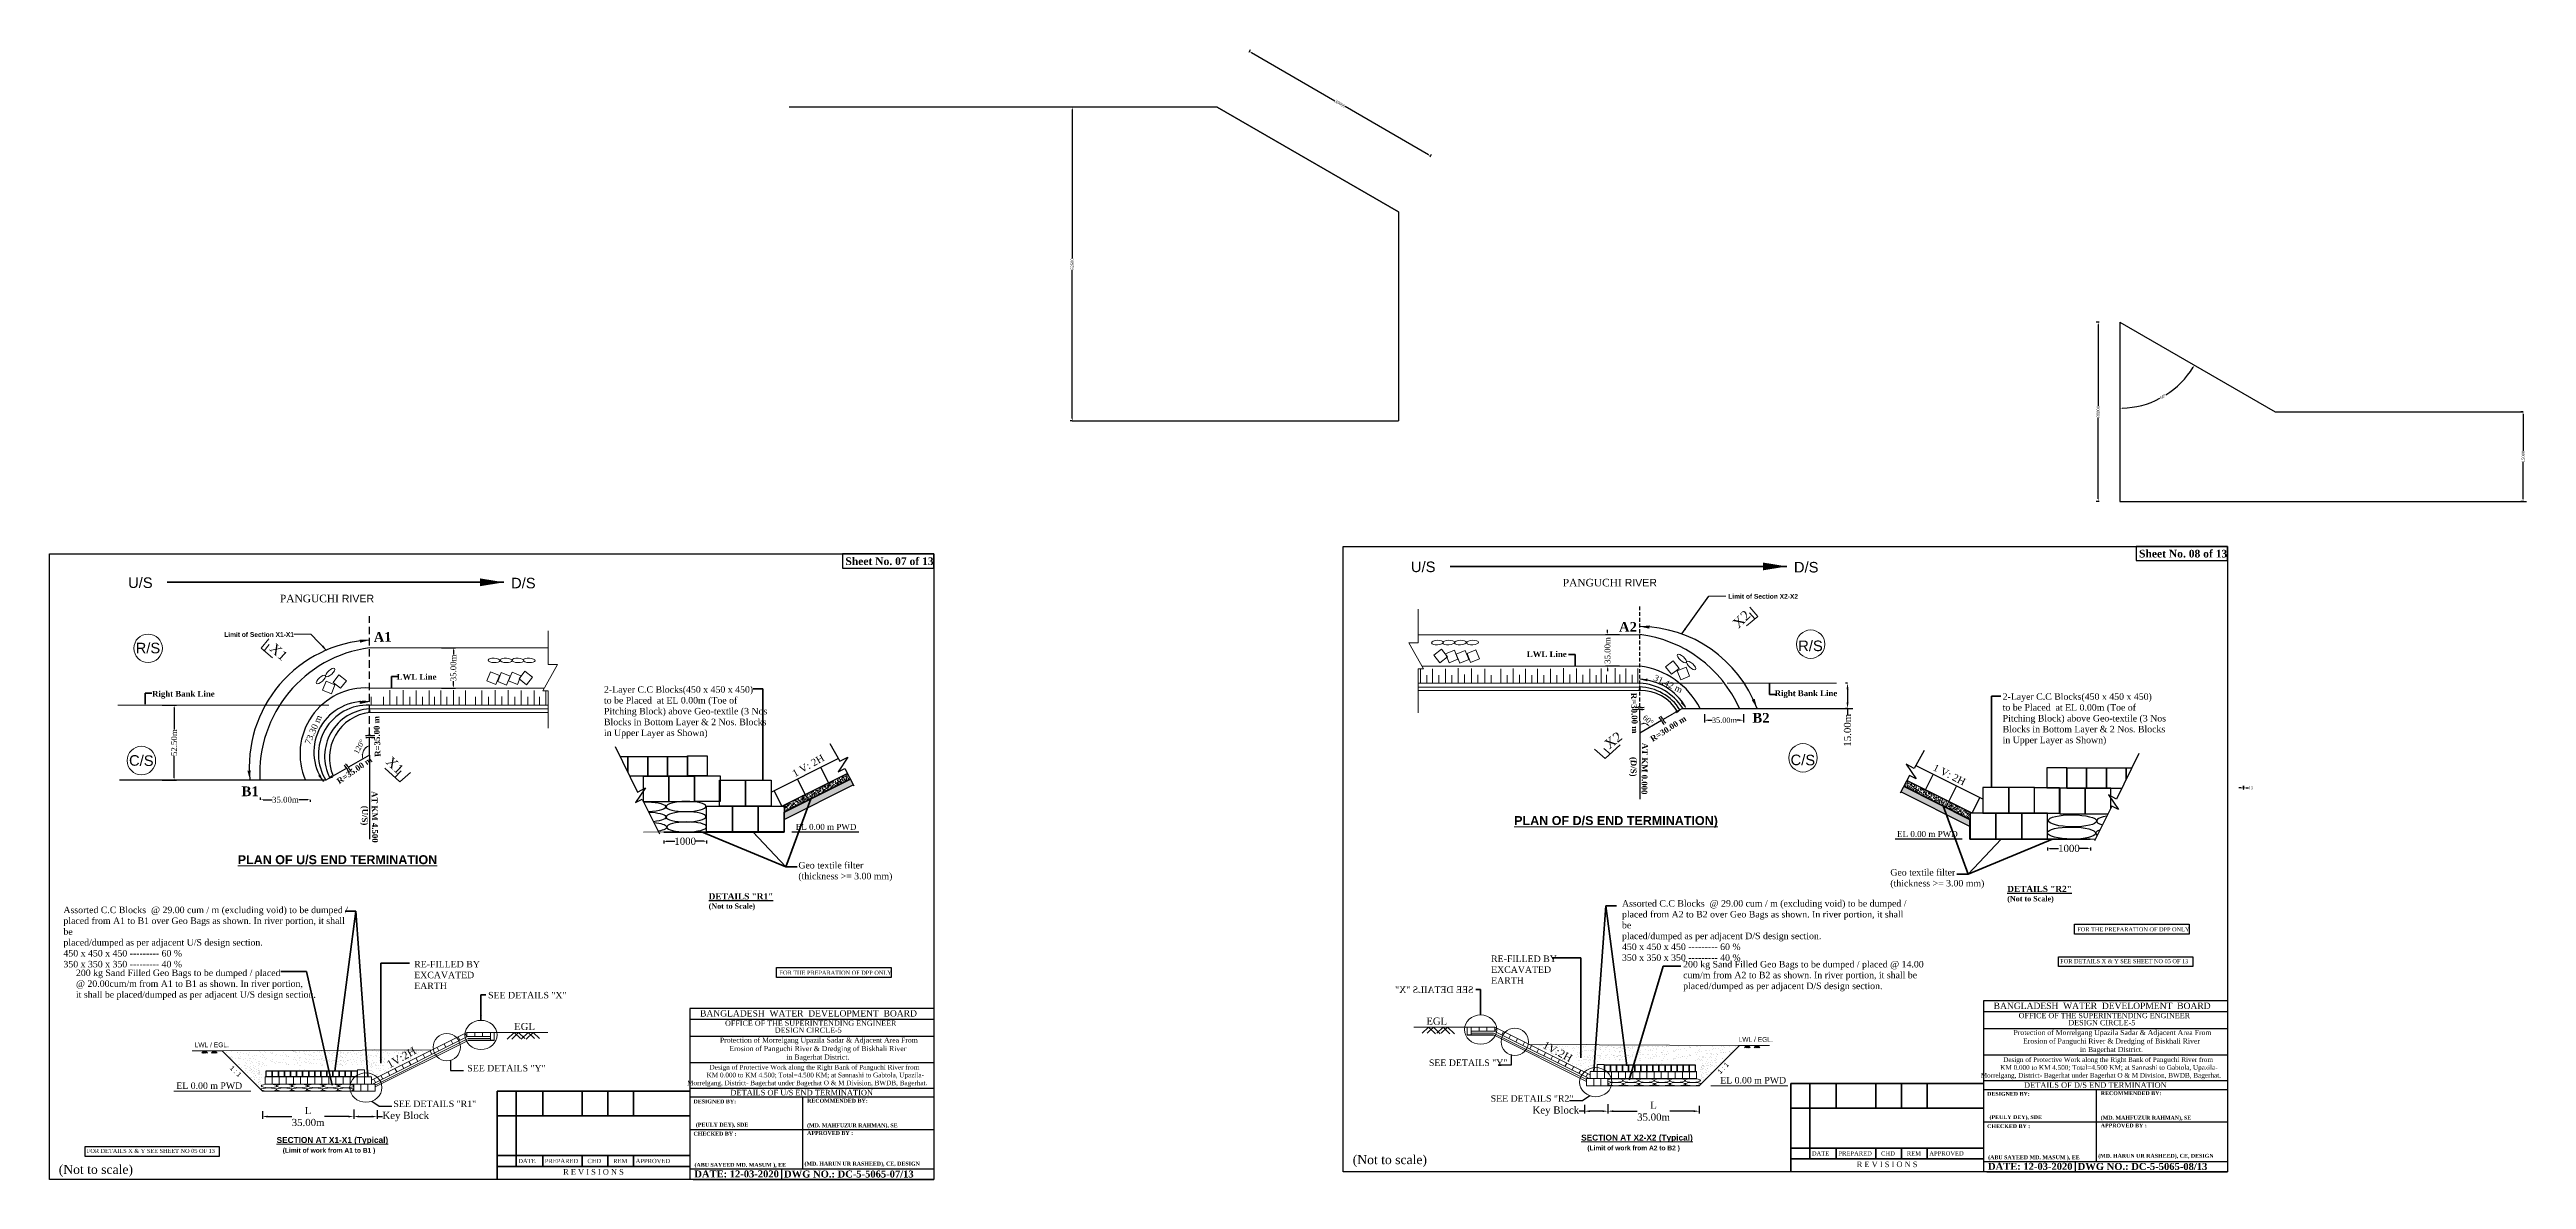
# Model space of a CAD drawing. Header units: metres. Extents: x -1354 to 3686, y -9962 to -7697.
# Drawn here: x 455 to 869.7, y -9021.8 to -8832.7 of the extents above; entities that cross this region are included whole.
import ezdxf
from ezdxf.enums import TextEntityAlignment as Align

# ---------------------------------------------------------------- set-up
doc = ezdxf.new("R2010")
doc.units = ezdxf.units.M
doc.linetypes.add('DASHED2', pattern=[0.375, 0.25, -0.125])
doc.linetypes.add('DASHEDX2', pattern=[38.1, 25.4, -12.7])
doc.layers.add('Layer1', color=7, linetype='Continuous', lineweight=13)
doc.layers.add('LINE', color=7, linetype='Continuous')
doc.styles.add('Arial B heading -200', font='arialbd.ttf', dxfattribs={"height": 0.6})
doc.styles.add('Arial-200', font='arial.ttf')
doc.styles.add('Kazi_T_H', font='timesbd.ttf')
doc.styles.add('liza', font='times.ttf', dxfattribs={"height": 2})
doc.styles.get("Standard").update_dxf_attribs({"font": 'times.ttf'})
doc.dimstyles.get("Standard").update_dxf_attribs({"dimtxt": 0.5, "dimasz": 0.4075, "dimexe": 0.364, "dimexo": 0.219, "dimgap": 0.09, "dimtad": 0, "dimdec": 0, "dimlfac": 1000, "dimzin": 0, "dimdsep": 46, "dimtxsty": 'Standard', "dimcen": 0.09, "dimadec": 0, "dimazin": 0, "dimtfac": 1, "dimtdec": 0, "dimtofl": 0, "dimtmove": 0, "dimatfit": 3, "dimfxl": 1, "dimtolj": 1, "dimtzin": 0, "dimarcsym": 0})

# ---------------------------------------------------------------- blocks, each defined once
blk = doc.blocks.new('*D428')
at = {"color": 0, "linetype": 'ByBlock', "lineweight": -2, "ltscale": 0.5}
for p, q in [((520.62, -8932.79), (522.97, -8932.79)), ((522.61, -8933.2), (522.61, -8933.92)), ((520.62, -8939.53), (522.97, -8939.53)), ((522.61, -8939.12), (522.61, -8938.4))]:
    blk.add_line(p, q, dxfattribs=at)
at = {"color": 0, "linetype": 'ByBlock', "lineweight": -3, "ltscale": 0.5}
for points in [[(522.54, -8933.2), (522.68, -8933.2), (522.61, -8932.79)], [(522.54, -8939.12), (522.68, -8939.12), (522.61, -8939.53)]]:
    blk.add_solid(points, dxfattribs=at)
at = {"layer": 'Defpoints', "color": 0, "linetype": 'ByBlock', "lineweight": -3, "ltscale": 0.5}
for p in [(520.4, -8932.79), (520.4, -8939.53), (522.61, -8939.53)]:
    blk.add_point(p, dxfattribs=at)
at = {"color": 0, "linetype": 'ByBlock', "lineweight": 18, "ltscale": 0.5, "insert": (522.61, -8936.16), "char_height": 0.5, "attachment_point": 5, "rotation": 90}
blk.add_mtext('\\A1;{\\H1.95x;35.00m}', dxfattribs=at)
blk = doc.blocks.new('*D429')
at = {"color": 0, "linetype": 'ByBlock', "lineweight": -2, "ltscale": 0.5}
for p, q in [((490.34, -8958.23), (490.34, -8957.86)), ((490.75, -8958.23), (492.26, -8958.23)), ((498.24, -8958.23), (496.73, -8958.23)), ((498.65, -8958.23), (498.65, -8958.59))]:
    blk.add_line(p, q, dxfattribs=at)
at = {"color": 0, "linetype": 'ByBlock', "lineweight": -3, "ltscale": 0.5}
for points in [[(490.75, -8958.16), (490.75, -8958.29), (490.34, -8958.23)], [(498.24, -8958.16), (498.24, -8958.29), (498.65, -8958.23)]]:
    blk.add_solid(points, dxfattribs=at)
at = {"layer": 'Defpoints', "color": 0, "linetype": 'ByBlock', "lineweight": -3, "ltscale": 0.5}
for p in [(490.34, -8958.43), (498.65, -8958.23), (498.65, -8958.23)]:
    blk.add_point(p, dxfattribs=at)
at = {"color": 0, "linetype": 'ByBlock', "lineweight": 18, "ltscale": 0.5, "insert": (494.49, -8958.23), "char_height": 0.5, "attachment_point": 5}
blk.add_mtext('\\A1;{\\H1.95x;35.00m}', dxfattribs=at)
blk = doc.blocks.new('*D430')
at = {"color": 0, "linetype": 'ByBlock', "lineweight": -2, "ltscale": 0.5}
for p, q in [((473.87, -8942.39), (476.23, -8942.39)), ((475.86, -8942.79), (475.86, -8946.44)), ((475.86, -8954.54), (475.86, -8950.9)), ((473.87, -8954.95), (476.23, -8954.95))]:
    blk.add_line(p, q, dxfattribs=at)
at = {"color": 0, "linetype": 'ByBlock', "lineweight": -3, "ltscale": 0.5}
for points in [[(475.79, -8942.79), (475.93, -8942.79), (475.86, -8942.39)], [(475.79, -8954.54), (475.93, -8954.54), (475.86, -8954.95)]]:
    blk.add_solid(points, dxfattribs=at)
at = {"layer": 'Defpoints', "color": 0, "linetype": 'ByBlock', "lineweight": -3, "ltscale": 0.5}
for p in [(473.65, -8942.39), (473.65, -8954.95), (475.86, -8954.95)]:
    blk.add_point(p, dxfattribs=at)
at = {"color": 0, "linetype": 'ByBlock', "lineweight": 18, "ltscale": 0.5, "insert": (475.86, -8948.67), "char_height": 0.5, "attachment_point": 5, "rotation": 90}
blk.add_mtext('\\A1;{\\H1.95x;52.50m}', dxfattribs=at)
blk = doc.blocks.new('*D431')
at = {"layer": 'Defpoints', "color": 0, "lineweight": -3, "ltscale": 0.5}
for p in [(732.06, -8943.68), (738.63, -8943.68), (738.63, -8944.91)]:
    blk.add_point(p, dxfattribs=at)
at = {"layer": 'LINE', "color": 7, "ltscale": 0.5}
for p, q in [((732.06, -8943.9), (732.06, -8945.28)), ((732.76, -8944.91), (733.35, -8944.91)), ((737.93, -8944.91), (737.49, -8944.91)), ((738.63, -8943.9), (738.63, -8945.28))]:
    blk.add_line(p, q, dxfattribs=at)
at = {"layer": 'LINE', "color": 7, "lineweight": -3, "ltscale": 0.5}
for points in [[(732.76, -8944.8), (732.76, -8945.03), (732.06, -8944.91)], [(737.93, -8944.8), (737.93, -8945.03), (738.63, -8944.91)]]:
    blk.add_solid(points, dxfattribs=at)
at = {"layer": 'LINE', "color": 7, "lineweight": 9, "ltscale": 0.5, "insert": (735.42, -8944.91), "char_height": 0.9, "attachment_point": 5}
blk.add_mtext('\\A1;35.00m', dxfattribs=at)
blk = doc.blocks.new('*D432')
at = {"color": 0, "linetype": 'ByBlock', "lineweight": -2, "ltscale": 0.5}
for p, q in [((717.85, -8930.61), (715.49, -8930.61)), ((715.85, -8930.21), (715.85, -8929.8)), ((717.83, -8935.86), (715.49, -8935.86)), ((715.85, -8936.27), (715.85, -8936.68))]:
    blk.add_line(p, q, dxfattribs=at)
at = {"color": 0, "linetype": 'ByBlock', "lineweight": -3, "ltscale": 0.5}
for points in [[(715.79, -8930.21), (715.92, -8930.21), (715.85, -8930.61)], [(715.79, -8936.27), (715.92, -8936.27), (715.85, -8935.86)]]:
    blk.add_solid(points, dxfattribs=at)
at = {"layer": 'Defpoints', "color": 0, "linetype": 'ByBlock', "lineweight": -3, "ltscale": 0.5}
for p in [(718.07, -8930.61), (715.85, -8935.86), (718.05, -8935.86)]:
    blk.add_point(p, dxfattribs=at)
at = {"color": 0, "linetype": 'ByBlock', "lineweight": 18, "ltscale": 0.5, "insert": (715.85, -8933.24), "char_height": 0.5, "attachment_point": 5, "rotation": 90}
blk.add_mtext('\\A1;{\\H1.95x;35.00m}', dxfattribs=at)
blk = doc.blocks.new('*D433')
at = {"color": 0, "lineweight": -2, "ltscale": 0.5}
for p, q in [((756.03, -8938.72), (755.67, -8938.72)), ((756.03, -8939.72), (756.03, -8941.93)), ((756.03, -8942.93), (755.67, -8942.93)), ((756.03, -8942.93), (756.03, -8943.93))]:
    blk.add_line(p, q, dxfattribs=at)
at = {"color": 0, "linetype": 'Continuous', "lineweight": -3, "ltscale": 0.5}
for points in [[(755.86, -8939.72), (756.2, -8939.72), (756.03, -8938.72)], [(755.86, -8941.93), (756.2, -8941.93), (756.03, -8942.93)]]:
    blk.add_solid(points, dxfattribs=at)
at = {"layer": 'Defpoints', "color": 0, "linetype": 'Continuous', "lineweight": -3, "ltscale": 0.5}
for p in [(756.2, -8938.72), (756.03, -8942.93), (756.03, -8942.93)]:
    blk.add_point(p, dxfattribs=at)
at = {"color": 0, "linetype": 'Continuous', "lineweight": 30, "ltscale": 0.5, "insert": (756.03, -8946.59), "char_height": 1.2, "attachment_point": 5, "rotation": 90}
blk.add_mtext('\\A1;15.00m', dxfattribs=at)
blk = doc.blocks.new('*D434')
at = {"color": 0, "lineweight": -2, "ltscale": 0.5}
for p, q in [((821.93, -8956.24), (821.53, -8956.24)), ((822.34, -8956.24), (822.34, -8955.87)), ((822.36, -8956.24), (822.36, -8955.87)), ((822.76, -8956.24), (823.17, -8956.24))]:
    blk.add_line(p, q, dxfattribs=at)
at = {"color": 0, "linetype": 'Continuous', "lineweight": -3, "ltscale": 0.5}
for points in [[(821.93, -8956.17), (821.93, -8956.31), (822.34, -8956.24)], [(822.76, -8956.17), (822.76, -8956.31), (822.36, -8956.24)]]:
    blk.add_solid(points, dxfattribs=at)
at = {"layer": 'Defpoints', "color": 0, "linetype": 'Continuous', "lineweight": -3, "ltscale": 0.5}
for p in [(822.34, -8956.28), (822.36, -8956.24), (822.36, -8956.28)]:
    blk.add_point(p, dxfattribs=at)
at = {"color": 0, "linetype": 'Continuous', "lineweight": -3, "ltscale": 0.5, "insert": (823.56, -8956.24), "char_height": 0.5, "attachment_point": 5}
blk.add_mtext('\\A1;15', dxfattribs=at)
blk = doc.blocks.new('*D435')
at = {"layer": 'Defpoints', "color": 0, "lineweight": -3, "ltscale": 0.5}
for p in [(715.91, -9008.93), (731.19, -9009.22), (731.19, -9010.35)]:
    blk.add_point(p, dxfattribs=at)
at = {"layer": 'LINE', "color": 7, "ltscale": 0.5}
for p, q in [((715.91, -9009.15), (715.91, -9010.71)), ((716.81, -9010.35), (720.82, -9010.35)), ((730.29, -9010.35), (726.28, -9010.35)), ((731.19, -9009.44), (731.19, -9010.71))]:
    blk.add_line(p, q, dxfattribs=at)
at = {"layer": 'LINE', "color": 7, "lineweight": -3, "ltscale": 0.5}
for points in [[(716.81, -9010.2), (716.81, -9010.5), (715.91, -9010.35)], [(730.29, -9010.2), (730.29, -9010.5), (731.19, -9010.35)]]:
    blk.add_solid(points, dxfattribs=at)
at = {"layer": 'LINE', "color": 7, "lineweight": 9, "ltscale": 0.5, "insert": (723.55, -9010.35), "char_height": 1.2, "attachment_point": 5}
blk.add_mtext('\\A1;L\\P35.00m', dxfattribs=at)
blk = doc.blocks.new('*D436')
at = {"layer": 'Defpoints', "color": 0, "lineweight": -3, "ltscale": 0.5}
for p in [(711.99, -9009.04), (711.99, -9010.35), (715.91, -9009.04)]:
    blk.add_point(p, dxfattribs=at)
at = {"layer": 'LINE', "color": 7, "ltscale": 0.5}
for p, q in [((711.99, -9010.35), (711.09, -9010.35)), ((711.99, -9009.26), (711.99, -9010.71)), ((715.01, -9010.35), (712.89, -9010.35)), ((715.91, -9009.26), (715.91, -9010.71))]:
    blk.add_line(p, q, dxfattribs=at)
at = {"layer": 'LINE', "color": 7, "lineweight": -3, "ltscale": 0.5}
for points in [[(712.89, -9010.2), (712.89, -9010.5), (711.99, -9010.35)], [(715.01, -9010.2), (715.01, -9010.5), (715.91, -9010.35)]]:
    blk.add_solid(points, dxfattribs=at)
at = {"layer": 'LINE', "color": 7, "lineweight": 9, "ltscale": 0.5, "insert": (707.19, -9010.35), "char_height": 1.2, "attachment_point": 5}
blk.add_mtext('\\A1;Key Block', dxfattribs=at)
blk = doc.blocks.new('*D437')
at = {"color": 0, "lineweight": -2, "ltscale": 0.5}
for p, q in [((626.23, -8842.32), (625.86, -8842.32)), ((626.23, -8842.72), (626.23, -8867.58)), ((626.23, -8894.41), (626.23, -8869.55)), ((626.23, -8894.82), (625.86, -8894.82))]:
    blk.add_line(p, q, dxfattribs=at)
at = {"color": 0, "linetype": 'Continuous', "lineweight": -3, "ltscale": 0.5}
for points in [[(626.16, -8842.72), (626.3, -8842.72), (626.23, -8842.32)], [(626.16, -8894.41), (626.3, -8894.41), (626.23, -8894.82)]]:
    blk.add_solid(points, dxfattribs=at)
at = {"layer": 'Defpoints', "color": 0, "linetype": 'Continuous', "lineweight": -3, "ltscale": 0.5}
for p in [(626.23, -8842.32), (626.23, -8894.82), (626.23, -8894.82)]:
    blk.add_point(p, dxfattribs=at)
at = {"color": 0, "linetype": 'Continuous', "lineweight": -3, "ltscale": 0.5, "insert": (626.23, -8868.57), "char_height": 0.5, "attachment_point": 5, "rotation": 90}
blk.add_mtext('\\A1;52500', dxfattribs=at)
blk = doc.blocks.new('*D438')
at = {"color": 0, "lineweight": -2, "ltscale": 0.5}
for p, q in [((655.83, -8833.11), (656.09, -8832.66)), ((656.26, -8833.18), (670.21, -8841.24)), ((685.86, -8850.28), (671.91, -8842.22)), ((686.14, -8850.61), (686.4, -8850.16))]:
    blk.add_line(p, q, dxfattribs=at)
at = {"color": 0, "linetype": 'Continuous', "lineweight": -3, "ltscale": 0.5}
for points in [[(656.29, -8833.12), (656.22, -8833.24), (655.9, -8832.98)], [(685.9, -8850.22), (685.83, -8850.33), (686.22, -8850.48)]]:
    blk.add_solid(points, dxfattribs=at)
at = {"layer": 'Defpoints', "color": 0, "linetype": 'Continuous', "lineweight": -3, "ltscale": 0.5}
for p in [(650.51, -8842.32), (686.22, -8850.48), (680.83, -8859.82)]:
    blk.add_point(p, dxfattribs=at)
at = {"color": 0, "linetype": 'Continuous', "lineweight": -3, "ltscale": 0.5, "insert": (671.06, -8841.73), "char_height": 0.5, "attachment_point": 5, "rotation": 330}
blk.add_mtext('\\A1;35000', dxfattribs=at)
blk = doc.blocks.new('*D439')
at = {"color": 0, "lineweight": -2, "ltscale": 0.5}
for start, end in [(302.2738, 328.3799), (271.6201, 297.7262)]:
    blk.add_arc((801.63, -8878.28), 14.41, start, end, dxfattribs=at)
at = {"color": 0, "linetype": 'Continuous', "lineweight": -3, "ltscale": 0.5}
for points in [[(813.84, -8885.8), (813.96, -8885.87), (814.11, -8885.49)], [(802.03, -8892.75), (802.03, -8892.62), (801.63, -8892.69)]]:
    blk.add_solid(points, dxfattribs=at)
at = {"layer": 'Defpoints', "color": 0, "linetype": 'Continuous', "lineweight": -3, "ltscale": 0.5}
for p in [(801.63, -8878.28), (801.63, -8878.28), (806.55, -8891.82), (827.61, -8893.28), (801.63, -8908.28)]:
    blk.add_point(p, dxfattribs=at)
at = {"color": 0, "linetype": 'Continuous', "lineweight": -3, "ltscale": 0.5, "insert": (808.83, -8890.76), "char_height": 0.5, "attachment_point": 5, "rotation": 30}
blk.add_mtext('\\A1;60°', dxfattribs=at)
blk = doc.blocks.new('*D440')
at = {"color": 0, "lineweight": -2, "ltscale": 0.5}
for p, q in [((869.14, -8893.28), (868.78, -8893.28)), ((869.14, -8893.69), (869.14, -8899.82)), ((869.14, -8907.87), (869.14, -8901.74)), ((869.14, -8908.28), (868.78, -8908.28))]:
    blk.add_line(p, q, dxfattribs=at)
at = {"color": 0, "linetype": 'Continuous', "lineweight": -3, "ltscale": 0.5}
for points in [[(869.07, -8893.69), (869.21, -8893.69), (869.14, -8893.28)], [(869.07, -8907.87), (869.21, -8907.87), (869.14, -8908.28)]]:
    blk.add_solid(points, dxfattribs=at)
at = {"layer": 'Defpoints', "color": 0, "linetype": 'Continuous', "lineweight": -3, "ltscale": 0.5}
for p in [(869.14, -8893.28), (869.14, -8908.28), (869.14, -8908.28)]:
    blk.add_point(p, dxfattribs=at)
at = {"color": 0, "linetype": 'Continuous', "lineweight": -3, "ltscale": 0.5, "insert": (869.14, -8900.78), "char_height": 0.5, "attachment_point": 5, "rotation": 90}
blk.add_mtext('\\A1;15000', dxfattribs=at)
blk = doc.blocks.new('*D441')
at = {"color": 0, "lineweight": -2, "ltscale": 0.5}
for p, q in [((798.15, -8878.28), (797.63, -8878.28)), ((798, -8878.69), (798, -8892.3)), ((798, -8907.87), (798, -8894.27)), ((798.15, -8908.28), (797.63, -8908.28))]:
    blk.add_line(p, q, dxfattribs=at)
at = {"color": 0, "linetype": 'Continuous', "lineweight": -3, "ltscale": 0.5}
for points in [[(797.93, -8878.69), (798.06, -8878.69), (798, -8878.28)], [(797.93, -8907.87), (798.06, -8907.87), (798, -8908.28)]]:
    blk.add_solid(points, dxfattribs=at)
at = {"layer": 'Defpoints', "color": 0, "linetype": 'Continuous', "lineweight": -3, "ltscale": 0.5}
for p in [(801.63, -8878.28), (798, -8908.28), (801.63, -8908.28)]:
    blk.add_point(p, dxfattribs=at)
at = {"color": 0, "linetype": 'Continuous', "lineweight": -3, "ltscale": 0.5, "insert": (798, -8893.28), "char_height": 0.5, "attachment_point": 5, "rotation": 90}
blk.add_mtext('\\A1;30000', dxfattribs=at)
blk = doc.blocks.new('*D453')
at = {"color": 0, "lineweight": -2, "ltscale": 0.5}
for p, q in [((557.83, -8965.03), (557.83, -8965.54)), ((558.24, -8965.18), (559.7, -8965.18)), ((564.6, -8965.18), (563.15, -8965.18)), ((565.01, -8965.03), (565.01, -8965.54))]:
    blk.add_line(p, q, dxfattribs=at)
at = {"color": 0, "linetype": 'Continuous', "lineweight": -3, "ltscale": 0.5}
for points in [[(558.24, -8965.11), (558.24, -8965.24), (557.83, -8965.18)], [(564.6, -8965.11), (564.6, -8965.24), (565.01, -8965.18)]]:
    blk.add_solid(points, dxfattribs=at)
at = {"layer": 'Defpoints', "color": 0, "linetype": 'Continuous', "lineweight": -3, "ltscale": 0.5}
for p in [(557.83, -8964.55), (557.83, -8965.18), (565.01, -8964.54)]:
    blk.add_point(p, dxfattribs=at)
at = {"color": 0, "linetype": 'Continuous', "lineweight": -3, "ltscale": 0.5, "insert": (561.42, -8965.18), "char_height": 1.2, "attachment_point": 5}
blk.add_mtext('\\A1;1000', dxfattribs=at)
blk = doc.blocks.new('*D454')
at = {"color": 0, "lineweight": -2, "ltscale": 0.5}
for p, q in [((789.51, -8966.22), (789.51, -8966.73)), ((789.92, -8966.37), (791.37, -8966.37)), ((796.28, -8966.37), (794.83, -8966.37)), ((796.69, -8966.22), (796.69, -8966.73))]:
    blk.add_line(p, q, dxfattribs=at)
at = {"color": 0, "linetype": 'Continuous', "lineweight": -3, "ltscale": 0.5}
for points in [[(789.92, -8966.3), (789.92, -8966.44), (789.51, -8966.37)], [(796.28, -8966.3), (796.28, -8966.44), (796.69, -8966.37)]]:
    blk.add_solid(points, dxfattribs=at)
at = {"layer": 'Defpoints', "color": 0, "linetype": 'Continuous', "lineweight": -3, "ltscale": 0.5}
for p in [(789.51, -8965.74), (796.69, -8965.75), (796.69, -8966.37)]:
    blk.add_point(p, dxfattribs=at)
at = {"color": 0, "linetype": 'Continuous', "lineweight": -3, "ltscale": 0.5, "insert": (793.1, -8966.37), "char_height": 1.2, "attachment_point": 5}
blk.add_mtext('\\A1;1000', dxfattribs=at)
blk = doc.blocks.new('*D455')
at = {"layer": 'Defpoints', "color": 0, "lineweight": -3, "ltscale": 0.5}
for p in [(490.64, -9010.12), (490.64, -9011.25), (505.93, -9009.83)]:
    blk.add_point(p, dxfattribs=at)
at = {"layer": 'LINE', "color": 7, "ltscale": 0.5}
for p, q in [((490.64, -9010.34), (490.64, -9011.61)), ((491.54, -9011.25), (495.55, -9011.25)), ((505.03, -9011.25), (501.02, -9011.25)), ((505.93, -9010.05), (505.93, -9011.61))]:
    blk.add_line(p, q, dxfattribs=at)
at = {"layer": 'LINE', "color": 7, "lineweight": -3, "ltscale": 0.5}
for points in [[(491.54, -9011.1), (491.54, -9011.4), (490.64, -9011.25)], [(505.03, -9011.1), (505.03, -9011.4), (505.93, -9011.25)]]:
    blk.add_solid(points, dxfattribs=at)
at = {"layer": 'LINE', "color": 7, "lineweight": 9, "ltscale": 0.5, "insert": (498.29, -9011.25), "char_height": 1.2, "attachment_point": 5}
blk.add_mtext('\\A1;L\\P35.00m', dxfattribs=at)
blk = doc.blocks.new('*D456')
at = {"layer": 'Defpoints', "color": 0, "lineweight": -3, "ltscale": 0.5}
for p in [(505.93, -9009.94), (509.85, -9009.94), (509.85, -9011.25)]:
    blk.add_point(p, dxfattribs=at)
at = {"layer": 'LINE', "color": 7, "ltscale": 0.5}
for p, q in [((505.93, -9010.16), (505.93, -9011.61)), ((506.83, -9011.25), (508.95, -9011.25)), ((509.85, -9010.16), (509.85, -9011.61)), ((509.85, -9011.25), (510.75, -9011.25))]:
    blk.add_line(p, q, dxfattribs=at)
at = {"layer": 'LINE', "color": 7, "lineweight": -3, "ltscale": 0.5}
for points in [[(506.83, -9011.1), (506.83, -9011.4), (505.93, -9011.25)], [(508.95, -9011.1), (508.95, -9011.4), (509.85, -9011.25)]]:
    blk.add_solid(points, dxfattribs=at)
at = {"layer": 'LINE', "color": 7, "lineweight": 9, "ltscale": 0.5, "insert": (514.64, -9011.25), "char_height": 1.2, "attachment_point": 5}
blk.add_mtext('\\A1;Key Block', dxfattribs=at)

msp = doc.modelspace()

# ---------------------------------------------------------------- hatches: boundary and pattern name
at = {"linetype": 'Continuous', "lineweight": 30, "ltscale": 0.5}
h = msp.add_hatch(dxfattribs=at)
h.set_pattern_fill('AR-CONC', scale=0.003533, angle=135, style=0)
h.set_pattern_definition([(355, (633.07024, -8897.23925), (0.4152926, 0.4949264), [0.0673, -0.740298]), (50, (633.07024, -8897.23925), (0.3892333, -0.565311), [0.05384, -0.5922386]), (304.549, (633.10484, -8897.198), (0.8045254, -0.070381), [0.057196, -0.6291564]), (358.8158, (633.1971, -8897.36615), (0.572149, 0.782198), [0.10095, -1.110447]), (308.3644, (633.2448, -8897.301), (1.211137, -0.025034), [0.085794, -0.943735]), (53.816, (633.1971, -8897.3662), (1.211137, -0.025032), [0.08076, -0.888358]), (24, (633.22886, -8897.271), (0.123278, 0.6342102), [0.0673, -0.740298]), (79, (633.22886, -8897.271), (0.6144994, -0.305728), [0.05384, -0.5922386]), (333.5486, (633.23914, -8897.2181), (0.7377774, 0.32848), [0.057196, -0.6291564]), (7.5, (633.07024, -8897.23925), (0.2189397, -0.2035086), [0, -0.58506, 0, -0.6012119, 0, -0.5944819]), (37.5, (633.07024, -8897.23925), (0.4171778, -0.0833378), [0, -0.3427805, 0, -0.5716, 0, -0.2265761]), (77.5, (632.92874, -8897.38075), (0.3244036, 0.35302515), [0, -0.2243328, 0, -0.6999183, 0, -0.9287378]), (87.5, (632.8653, -8897.4442), (0.4335537, 0.3065195), [0, -0.2916326, 0, -0.4648176, 0, -0.6595384])])
h.paths.add_polyline_path([(588.56776, -8953.812834), (589.067019, -8954.771983), (577.981301, -8960.314842), (577.981301, -8959.90354), (577.981301, -8959.281969), (577.629776, -8959.281969)])
h = msp.add_hatch(dxfattribs=at)
h.set_pattern_fill('AR-SAND', scale=0.006006, angle=135, style=0)
h.set_pattern_definition([(7.5, (633.07024, -8897.23925), (0.2010449, -0.21463466), [0, -0.2318704, 0, -0.2593287, 0, -0.24788774]), (37.5, (633.07024, -8897.23925), (0.4953148, -0.1135154), [0, -0.125088, 0, -0.20898844, 0, -0.0800868]), (77.5, (632.93756, -8897.37193), (0.3365221, 0.3353015), [0, -0.07627315, 0, -0.27458335, 0, -0.3584838]), (87.5, (632.93756, -8897.37193), (0.4189323, 0.2295889), [0, -0.0381366, 0, -0.18000464, 0, -0.2059375])])
h.paths.add_polyline_path([(589.067019, -8954.771983), (589.56622, -8955.731019), (577.989902, -8961.519178), (577.989902, -8960.310542)])
h = msp.add_hatch(dxfattribs=at)
h.set_pattern_fill('AR-SAND', scale=0.006006, angle=135, style=0)
h.set_pattern_definition([(172.5, (721.4528, -8898.43206), (-0.2010449, -0.21463466), [0, -0.2318704, 0, -0.2593287, 0, -0.24788774]), (142.5, (721.4528, -8898.43206), (-0.4953148, -0.1135154), [0, -0.125088, 0, -0.20898844, 0, -0.0800868]), (102.5, (721.58547, -8898.56473), (-0.3365221, 0.3353015), [0, -0.07627315, 0, -0.27458335, 0, -0.3584838]), (92.5, (721.58547, -8898.56473), (-0.4189323, 0.2295889), [0, -0.0381366, 0, -0.18000464, 0, -0.2059375])])
h.paths.add_polyline_path([(765.456009, -8955.964789), (764.956809, -8956.923825), (776.533126, -8962.711984), (776.533126, -8961.503348)])
h = msp.add_hatch(dxfattribs=at)
h.set_pattern_fill('AR-CONC', scale=0.003533, angle=135, style=0)
h.set_pattern_definition([(185, (721.4528, -8898.43206), (-0.4152926, 0.4949264), [0.0673, -0.740298]), (130, (721.4528, -8898.43206), (-0.3892333, -0.565311), [0.05384, -0.5922386]), (235.451, (721.4182, -8898.3908), (-0.8045254, -0.070381), [0.057196, -0.6291564]), (181.1842, (721.3259, -8898.55896), (-0.572149, 0.782198), [0.10095, -1.110447]), (231.6356, (721.2782, -8898.4938), (-1.211137, -0.025034), [0.085794, -0.943735]), (126.184, (721.3259, -8898.559), (-1.211137, -0.025032), [0.08076, -0.888358]), (156, (721.29416, -8898.4638), (-0.123278, 0.6342102), [0.0673, -0.740298]), (101, (721.29416, -8898.4638), (-0.6144994, -0.305728), [0.05384, -0.5922386]), (206.4514, (721.2839, -8898.41093), (-0.7377774, 0.32848), [0.057196, -0.6291564]), (172.5, (721.4528, -8898.43206), (-0.2189397, -0.2035086), [0, -0.58506, 0, -0.6012119, 0, -0.5944819]), (142.5, (721.4528, -8898.43206), (-0.4171778, -0.0833378), [0, -0.3427805, 0, -0.5716, 0, -0.2265761]), (102.5, (721.59429, -8898.57355), (-0.3244036, 0.35302515), [0, -0.2243328, 0, -0.6999183, 0, -0.9287378]), (92.5, (721.65774, -8898.637), (-0.4335537, 0.3065195), [0, -0.2916326, 0, -0.4648176, 0, -0.6595384])])
h.paths.add_polyline_path([(765.955268, -8955.00564), (765.456009, -8955.964789), (776.541727, -8961.507648), (776.541727, -8961.096346), (776.541727, -8960.474775), (776.893253, -8960.474775)])

# ---------------------------------------------------------------- linework, layer by layer
at = {"color": 0, "linetype": 'Continuous', "lineweight": -3, "ltscale": 0.5}
for p, q in [((650.514248, -8842.315529), (578.811687, -8842.315529)), ((650.514248, -8842.315529), (680.825137, -8859.815529)), ((680.825137, -8859.815529), (650.514248, -8842.315529)), ((680.825137, -8859.815529), (680.825137, -8894.815529)), ((801.625365, -8878.280402), (801.625365, -8908.280402)), ((801.625365, -8878.280402), (827.606127, -8893.280402)), ((626.227249, -8894.815529), (680.825137, -8894.815529)), ((827.606127, -8893.280402), (869.141941, -8893.280402)), ((801.625365, -8908.280402), (869.699716, -8908.280402)), ((721.224924, -8943.035318), (721.249199, -8947.083035)), ((724.891935, -8944.970329), (721.249199, -8947.083035)), ((728.435602, -8942.913245), (725.17391, -8944.80679)), ((728.417998, -8942.926376), (756.891873, -8942.926376)), ((728.429027, -8942.918894), (728.429501, -8942.919711)), ((508.564679, -8950.740757), (508.576341, -8947.7209)), ((721.249199, -8947.083035), (721.249199, -8958.123413)), ((504.756229, -8952.9327), (501.239567, -8954.948504)), ((508.56679, -8950.748428), (505.044274, -8952.767588)), ((508.564683, -8950.739933), (508.564683, -8964.817038)), ((501.239567, -8954.948504), (466.695933, -8954.948504)), ((822.341661, -8956.472375), (822.341661, -8956.279772)), ((822.341661, -8956.472375), (822.371661, -8956.472375)), ((822.356661, -8956.446394), (822.356661, -8956.232789)), ((822.356661, -8956.446394), (822.371661, -8956.472375)), ((529.465272, -8998.496229), (525.078676, -8998.496229)), ((692.370947, -8997.594392), (696.757542, -8997.594392))]:
    msp.add_line(p, q, dxfattribs=at)
at = {"linetype": 'ByBlock', "lineweight": 18, "ltscale": 0.5}
for p, q in [((732.824304, -8924.171972), (735.673114, -8924.171972)), ((498.722461, -8930.498192), (495.873651, -8930.498192)), ((504.759382, -9006.994764), (503.895605, -9006.994764)), ((717.076837, -9006.092927), (717.940613, -9006.092927))]:
    msp.add_line(p, q, dxfattribs=at)
at = {"color": 0, "linetype": 'DASHED2', "lineweight": -3, "ltscale": 5}
msp.add_line((508.56679, -8947.386853), (508.56679, -8927.504492), dxfattribs=at)
at = {"linetype": 'ByBlock', "lineweight": 30, "ltscale": 0.5}
for p, q in [((819.624425, -8993.761658), (819.624425, -9020.508545)), ((603.036527, -8995.028059), (603.036527, -9021.774946)), ((562.762736, -9021.774946), (603.036527, -9021.774946)), ((779.350634, -9020.508545), (819.624425, -9020.508545))]:
    msp.add_line(p, q, dxfattribs=at)
at = {"color": 0, "linetype": 'Continuous', "lineweight": -3, "ltscale": 0.5}
for points in [[(550.53163, -8950.97624), (551.819797, -8950.97624), (551.819797, -8953.599933)], [(551.819797, -8953.599933), (551.819797, -8950.97624), (555.144797, -8950.97624), (555.144797, -8954.30124), (552.164122, -8954.30124)], [(802.703231, -8954.792738), (802.703231, -8952.962864), (799.378231, -8952.962864), (799.378231, -8956.287864), (801.969161, -8956.287864)], [(803.601653, -8952.962864), (802.703231, -8952.962864), (802.703231, -8954.792738)]]:
    msp.add_lwpolyline(points, dxfattribs=at)
for points in [[(558.469797, -8954.30124), (555.144797, -8954.30124), (555.144797, -8950.97624), (558.469797, -8950.97624)], [(561.794797, -8954.30124), (558.469797, -8954.30124), (558.469797, -8950.97624), (561.794797, -8950.97624)], [(565.119797, -8954.220787), (561.794797, -8954.220787), (561.794797, -8950.895787), (565.119797, -8950.895787)], [(789.403231, -8956.207411), (792.728231, -8956.207411), (792.728231, -8952.882411), (789.403231, -8952.882411)], [(792.728231, -8956.287864), (796.053231, -8956.287864), (796.053231, -8952.962864), (792.728231, -8952.962864)], [(796.053231, -8956.287864), (799.378231, -8956.287864), (799.378231, -8952.962864), (796.053231, -8952.962864)], [(794.014335, -8979.067047), (813.212156, -8979.067047), (813.212156, -8980.723618), (794.014335, -8980.723618)], [(576.736456, -8986.326094), (595.934277, -8986.326094), (595.934277, -8987.982665), (576.736456, -8987.982665)], [(791.341173, -8984.502127), (813.81563, -8984.502127), (813.81563, -8986.157617), (791.341173, -8986.157617)], [(715.315089, -9003.716927), (716.33136, -9003.716927), (716.33136, -9002.667759), (715.315089, -9002.667759)], [(716.33136, -9003.716927), (717.347632, -9003.716927), (717.347632, -9002.667759), (716.33136, -9002.667759)], [(717.347632, -9003.716926), (718.363904, -9003.716926), (718.363904, -9002.667758), (717.347632, -9002.667758)], [(718.363904, -9003.716927), (719.380176, -9003.716927), (719.380176, -9002.667759), (718.363904, -9002.667759)], [(719.380176, -9003.716926), (720.396448, -9003.716926), (720.396448, -9002.667758), (719.380176, -9002.667758)], [(720.396448, -9003.716925), (721.41272, -9003.716925), (721.41272, -9002.667757), (720.396448, -9002.667757)], [(721.41272, -9003.716924), (722.428991, -9003.716924), (722.428991, -9002.667756), (721.41272, -9002.667756)], [(722.428991, -9003.716923), (723.445263, -9003.716923), (723.445263, -9002.667755), (722.428991, -9002.667755)], [(723.445263, -9003.716926), (724.461535, -9003.716926), (724.461535, -9002.667758), (723.445263, -9002.667758)], [(724.461535, -9003.716926), (725.477807, -9003.716926), (725.477807, -9002.667758), (724.461535, -9002.667758)], [(725.477807, -9003.716925), (726.494079, -9003.716925), (726.494079, -9002.667757), (725.477807, -9002.667757)], [(726.494079, -9003.716927), (727.510351, -9003.716927), (727.510351, -9002.667759), (726.494079, -9002.667759)], [(727.510351, -9003.716927), (728.526622, -9003.716927), (728.526622, -9002.667759), (727.510351, -9002.667759)], [(728.526622, -9003.716927), (729.542894, -9003.716927), (729.542894, -9002.667759), (728.526622, -9002.667759)], [(729.542894, -9003.716927), (730.559166, -9003.716927), (730.559166, -9002.667759), (729.542894, -9002.667759)], [(492.293324, -9004.618764), (491.277052, -9004.618764), (491.277052, -9003.569596), (492.293324, -9003.569596)], [(493.309596, -9004.618764), (492.293324, -9004.618764), (492.293324, -9003.569596), (493.309596, -9003.569596)], [(494.325868, -9004.618764), (493.309596, -9004.618764), (493.309596, -9003.569596), (494.325868, -9003.569596)], [(495.34214, -9004.618764), (494.325868, -9004.618764), (494.325868, -9003.569596), (495.34214, -9003.569596)], [(496.358412, -9004.618762), (495.34214, -9004.618762), (495.34214, -9003.569594), (496.358412, -9003.569594)], [(497.374683, -9004.618763), (496.358412, -9004.618763), (496.358412, -9003.569595), (497.374683, -9003.569595)], [(498.390955, -9004.618763), (497.374683, -9004.618763), (497.374683, -9003.569595), (498.390955, -9003.569595)], [(499.407227, -9004.61876), (498.390955, -9004.61876), (498.390955, -9003.569592), (499.407227, -9003.569592)], [(500.423499, -9004.618761), (499.407227, -9004.618761), (499.407227, -9003.569593), (500.423499, -9003.569593)], [(501.439771, -9004.618762), (500.423499, -9004.618762), (500.423499, -9003.569594), (501.439771, -9003.569594)], [(502.456043, -9004.618763), (501.439771, -9004.618763), (501.439771, -9003.569595), (502.456043, -9003.569595)], [(503.472314, -9004.618764), (502.456043, -9004.618764), (502.456043, -9003.569596), (503.472314, -9003.569596)], [(504.488586, -9004.618763), (503.472314, -9004.618763), (503.472314, -9003.569595), (504.488586, -9003.569595)], [(505.504858, -9004.618764), (504.488586, -9004.618764), (504.488586, -9003.569596), (505.504858, -9003.569596)], [(506.52113, -9004.618764), (505.504858, -9004.618764), (505.504858, -9003.569596), (506.52113, -9003.569596)], [(460.946588, -9016.263993), (483.421044, -9016.263993), (483.421044, -9017.919483), (460.946588, -9017.919483)]]:
    msp.add_lwpolyline(points, close=True, dxfattribs=at)
at = {"linetype": 'ByBlock', "lineweight": 18, "ltscale": 0.5}
for points in [[(714.105386, -9003.716927), (715.293386, -9003.716927), (715.293386, -9002.528927), (714.105386, -9002.528927)], [(492.26513, -9005.806764), (491.07713, -9005.806764), (491.07713, -9004.618764), (492.26513, -9004.618764)], [(493.45313, -9005.806764), (492.26513, -9005.806764), (492.26513, -9004.618764), (493.45313, -9004.618764)], [(494.64113, -9005.806764), (493.45313, -9005.806764), (493.45313, -9004.618764), (494.64113, -9004.618764)], [(495.82913, -9005.806764), (494.64113, -9005.806764), (494.64113, -9004.618764), (495.82913, -9004.618764)], [(497.01713, -9005.806764), (495.82913, -9005.806764), (495.82913, -9004.618764), (497.01713, -9004.618764)], [(498.20513, -9005.806764), (497.01713, -9005.806764), (497.01713, -9004.618764), (498.20513, -9004.618764)], [(499.39313, -9005.806764), (498.20513, -9005.806764), (498.20513, -9004.618764), (499.39313, -9004.618764)], [(500.58113, -9005.806764), (499.39313, -9005.806764), (499.39313, -9004.618764), (500.58113, -9004.618764)], [(501.76913, -9005.806764), (500.58113, -9005.806764), (500.58113, -9004.618764), (501.76913, -9004.618764)], [(502.95713, -9005.806764), (501.76913, -9005.806764), (501.76913, -9004.618764), (502.95713, -9004.618764)], [(504.14513, -9005.806764), (502.95713, -9005.806764), (502.95713, -9004.618764), (504.14513, -9004.618764)], [(505.33313, -9005.806764), (504.14513, -9005.806764), (504.14513, -9004.618764), (505.33313, -9004.618764)], [(506.52113, -9005.806764), (505.33313, -9005.806764), (505.33313, -9004.618764), (506.52113, -9004.618764)], [(507.11513, -9006.994764), (505.92713, -9006.994764), (505.92713, -9005.806764), (507.11513, -9005.806764)], [(507.730833, -9004.618764), (506.542833, -9004.618764), (506.542833, -9003.430764), (507.730833, -9003.430764)], [(508.30313, -9006.994764), (507.11513, -9006.994764), (507.11513, -9005.806764), (508.30313, -9005.806764)], [(509.49113, -9006.994764), (508.30313, -9006.994764), (508.30313, -9005.806764), (509.49113, -9005.806764)], [(712.345089, -9006.092927), (713.533089, -9006.092927), (713.533089, -9004.904927), (712.345089, -9004.904927)], [(713.533089, -9006.092927), (714.721089, -9006.092927), (714.721089, -9004.904927), (713.533089, -9004.904927)], [(714.721089, -9006.092927), (715.909089, -9006.092927), (715.909089, -9004.904927), (714.721089, -9004.904927)], [(715.315089, -9004.904927), (716.503089, -9004.904927), (716.503089, -9003.716927), (715.315089, -9003.716927)], [(716.503089, -9004.904927), (717.691089, -9004.904927), (717.691089, -9003.716927), (716.503089, -9003.716927)], [(717.691089, -9004.904927), (718.879089, -9004.904927), (718.879089, -9003.716927), (717.691089, -9003.716927)], [(718.879089, -9004.904927), (720.067089, -9004.904927), (720.067089, -9003.716927), (718.879089, -9003.716927)], [(720.067089, -9004.904927), (721.255089, -9004.904927), (721.255089, -9003.716927), (720.067089, -9003.716927)], [(721.255089, -9004.904927), (722.443089, -9004.904927), (722.443089, -9003.716927), (721.255089, -9003.716927)], [(722.443089, -9004.904927), (723.631089, -9004.904927), (723.631089, -9003.716927), (722.443089, -9003.716927)], [(723.631089, -9004.904927), (724.819089, -9004.904927), (724.819089, -9003.716927), (723.631089, -9003.716927)], [(724.819089, -9004.904927), (726.007089, -9004.904927), (726.007089, -9003.716927), (724.819089, -9003.716927)], [(726.007089, -9004.904927), (727.195089, -9004.904927), (727.195089, -9003.716927), (726.007089, -9003.716927)], [(727.195089, -9004.904927), (728.383089, -9004.904927), (728.383089, -9003.716927), (727.195089, -9003.716927)], [(728.383089, -9004.904927), (729.571089, -9004.904927), (729.571089, -9003.716927), (728.383089, -9003.716927)], [(729.571089, -9004.904927), (730.759089, -9004.904927), (730.759089, -9003.716927), (729.571089, -9003.716927)]]:
    msp.add_lwpolyline(points, close=True, dxfattribs=at)
for points in [[(508.89713, -9005.806764), (508.89713, -9004.618764), (506.52113, -9004.618764), (506.52113, -9005.806764), (507.70913, -9005.806764), (507.70913, -9004.618764)], [(712.939089, -9004.904927), (712.939089, -9003.716927), (715.315089, -9003.716927), (715.315089, -9004.904927), (714.127089, -9004.904927), (714.127089, -9003.716927)]]:
    msp.add_lwpolyline(points, dxfattribs=at)
at = {"color": 0, "linetype": 'Continuous', "lineweight": -3, "ltscale": 0.5}
for centre, radius, start, end in [((509.692709, -8952.716577), 21.24957, 93.03726919, 186.02912454), ((721.134813, -8950.319411), 21.081276, 20.52964683, 89.68926297), ((718.657905, -8951.493717), 21.081276, 23.96185055, 82.93954041), ((511.430809, -8953.844747), 21.24957, 97.74590502, 182.9774298), ((719.510964, -8949.112856), 13.364142, 27.57545196, 82.57716846), ((507.95349, -8950.5319), 11.019579, 86.80952732, 203.62795605), ((721.033704, -8947.53285), 8.181677, 32.07588977, 88.73506384), ((720.849108, -8947.644196), 8.93217, 31.93324503, 87.43309187), ((721.32944, -8947.228306), 7.293715, 31.41218578, 90.63077693), ((720.798544, -8947.463252), 9.411464, 30.73158328, 87.24771422), ((507.688453, -8950.229492), 8.442007, 84.02793138, 215.85331464), ((508.271107, -8950.631619), 8.250942, 87.94629337, 211.54708558), ((509.017267, -8950.979878), 7.963923, 93.24265544, 206.76417091), ((509.564636, -8951.24482), 7.709647, 97.43655763, 202.91690131)]:
    msp.add_arc(centre, radius, start, end, dxfattribs=at)
for points in [[(720.464909, -8942.747221), (720.906218, -8942.730038), (721.015109, -8942.695671), (721.548113, -8942.781584), (721.972227, -8942.707128)], [(720.476844, -8943.081322), (720.918153, -8943.064139), (721.027043, -8943.029772), (721.560048, -8943.115685), (721.984162, -8943.041229)], [(724.423903, -8944.401205), (724.695065, -8944.749802), (724.786454, -8944.818259), (725.027281, -8945.301454), (725.334962, -8945.602699)], [(724.688441, -8944.19679), (724.959603, -8944.545387), (725.050992, -8944.613843), (725.291819, -8945.097038), (725.599499, -8945.398284)], [(507.926619, -8947.44681), (508.367928, -8947.429627), (508.476818, -8947.39526), (509.009823, -8947.481173), (509.433936, -8947.406717)], [(507.938553, -8947.780911), (508.379862, -8947.763728), (508.488753, -8947.729361), (509.021757, -8947.815274), (509.445871, -8947.740818)], [(504.306537, -8952.400911), (504.577699, -8952.749508), (504.669088, -8952.817964), (504.909914, -8953.301159), (505.217595, -8953.602405)], [(504.571075, -8952.196496), (504.842237, -8952.545093), (504.933626, -8952.613549), (505.174452, -8953.096744), (505.482133, -8953.397989)]]:
    msp.add_spline(points, degree=3, dxfattribs=at)
at = {"linetype": 'ByBlock', "lineweight": 18, "ltscale": 0.5}
for points in [[(506.975519, -8931.942456), (506.917014, -8931.402282), (508.56679, -8931.496857)], [(722.863056, -8929.593397), (722.890937, -8929.050779), (721.249144, -8929.238445)], [(506.95444, -8942.195284), (506.924194, -8941.652793), (508.56679, -8941.833302)], [(740.492102, -8941.319399), (739.991738, -8941.531171), (740.877235, -8942.926376)], [(488.125457, -8953.354363), (488.666001, -8953.29938), (488.560678, -8954.948504)]]:
    msp.add_solid(points, dxfattribs=at)
at = {"layer": 'Layer1', "color": 7, "linetype": 'DASHEDX2', "lineweight": 30, "ltscale": 0.025}
msp.add_line((721.249144, -8942.709627), (721.249144, -8925.602453), dxfattribs=at)
at = {"layer": 'LINE', "color": 7, "lineweight": 18, "ltscale": 0.5}
for p, q in [((684.15881, -8926.301512), (684.15881, -8931.946649)), ((684.15881, -8926.301512), (684.15881, -8931.946649)), ((538.495145, -8929.96729), (538.495145, -8935.612427)), ((684.15881, -8931.946649), (682.582446, -8931.946649)), ((682.582446, -8931.946649), (685.051073, -8936.328802)), ((721.339866, -8930.59996), (684.15881, -8930.59996)), ((508.561581, -8932.789859), (538.495145, -8932.789859)), ((540.071508, -8935.612427), (537.602882, -8939.99458)), ((538.495145, -8935.612427), (540.071508, -8935.612427)), ((684.15881, -8936.328802), (684.15881, -8943.674261)), ((685.051073, -8936.328802), (684.15881, -8936.328802)), ((684.535565, -8938.743787), (684.535565, -8936.449722)), ((721.312112, -8935.864413), (684.789466, -8935.864413)), ((686.528593, -8938.743787), (686.528593, -8936.288359)), ((688.694925, -8938.743787), (688.694925, -8936.288359)), ((690.861258, -8938.657215), (690.861258, -8936.201787)), ((693.070926, -8938.700501), (693.070926, -8936.245073)), ((695.280584, -8938.743787), (695.280584, -8936.288359)), ((697.993193, -8938.746621), (697.993193, -8936.291193)), ((700.045809, -8938.700501), (700.045809, -8936.245073)), ((702.125489, -8938.743787), (702.125489, -8936.288359)), ((704.118517, -8938.743787), (704.118517, -8936.288359)), ((706.28485, -8938.743787), (706.28485, -8936.288359)), ((708.451182, -8938.657215), (708.451182, -8936.201787)), ((710.66085, -8938.700501), (710.66085, -8936.245073)), ((712.870508, -8938.743787), (712.870508, -8936.288359)), ((714.779089, -8938.690684), (714.779089, -8936.235255)), ((717.115551, -8938.644564), (717.115551, -8936.189136)), ((718.911385, -8938.68785), (718.911385, -8936.232422)), ((508.56679, -8939.530191), (537.864489, -8939.530191)), ((511.993105, -8942.366279), (511.993105, -8939.910851)), ((513.137001, -8942.301265), (513.137001, -8940.932308)), ((514.202773, -8942.322993), (514.202773, -8939.867565)), ((516.369105, -8942.409566), (516.369105, -8939.954137)), ((518.535437, -8942.409566), (518.535437, -8939.954137)), ((520.528465, -8942.409566), (520.528465, -8939.954137)), ((522.608145, -8942.366279), (522.608145, -8939.910851)), ((524.660761, -8942.412399), (524.660761, -8939.956971)), ((527.373371, -8942.409566), (527.373371, -8939.954137)), ((529.583029, -8942.366279), (529.583029, -8939.910851)), ((530.726925, -8942.301265), (530.726925, -8940.932308)), ((531.792697, -8942.322993), (531.792697, -8939.867565)), ((533.959029, -8942.409566), (533.959029, -8939.954137)), ((536.125362, -8942.409566), (536.125362, -8939.954137)), ((537.602882, -8939.99458), (538.495145, -8939.99458)), ((538.11839, -8942.409566), (538.11839, -8940.1155)), ((538.495145, -8939.99458), (538.495145, -8946.223907)), ((721.386857, -8939.363718), (684.15881, -8939.363718)), ((721.249144, -8939.935034), (684.15881, -8939.935034)), ((685.601338, -8938.722059), (685.601338, -8937.353102)), ((687.594366, -8938.722059), (687.594366, -8937.353102)), ((689.760698, -8938.722059), (689.760698, -8937.353102)), ((691.92703, -8938.635487), (691.92703, -8937.26653)), ((694.136698, -8938.678773), (694.136698, -8937.309816)), ((696.346356, -8938.722059), (696.346356, -8937.353102)), ((699.058966, -8938.724893), (699.058966, -8937.355936)), ((701.111582, -8938.678773), (701.111582, -8937.309816)), ((703.191262, -8938.722059), (703.191262, -8937.353102)), ((705.18429, -8938.722059), (705.18429, -8937.353102)), ((707.350622, -8938.722059), (707.350622, -8937.353102)), ((709.516954, -8938.635487), (709.516954, -8937.26653)), ((711.726622, -8938.678773), (711.726622, -8937.309816)), ((713.93628, -8938.722059), (713.93628, -8937.353102)), ((715.685604, -8938.668956), (715.685604, -8937.299999)), ((717.897477, -8938.622836), (717.897477, -8937.253879)), ((719.977157, -8938.666122), (719.977157, -8937.297165)), ((508.553042, -8943.029497), (538.495145, -8943.029497)), ((508.56075, -8943.600812), (538.495145, -8943.600812)), ((508.863953, -8942.343761), (508.863953, -8940.974804)), ((510.927333, -8942.344551), (510.927333, -8940.975594)), ((515.303333, -8942.387837), (515.303333, -8941.01888)), ((517.469665, -8942.387837), (517.469665, -8941.01888)), ((519.462693, -8942.387837), (519.462693, -8941.01888)), ((521.542373, -8942.344551), (521.542373, -8940.975594)), ((523.594989, -8942.390671), (523.594989, -8941.021714)), ((526.307598, -8942.387837), (526.307598, -8941.01888)), ((528.517257, -8942.344551), (528.517257, -8940.975594)), ((532.893257, -8942.387837), (532.893257, -8941.01888)), ((535.059589, -8942.387837), (535.059589, -8941.01888)), ((537.052617, -8942.387837), (537.052617, -8941.01888)), ((524.869102, -8997.183037), (508.89713, -9005.169024)), ((524.869102, -8997.917134), (509.089841, -9005.806764)), ((525.101604, -8998.167931), (509.49113, -9005.973168)), ((525.078676, -8998.496229), (509.49113, -9006.290002)), ((522.519995, -8999.091687), (522.226356, -8998.50441)), ((523.694549, -8998.50441), (523.40091, -8997.917134)), ((524.869102, -8997.917134), (524.575464, -8997.329857)), ((538.436165, -8997.183037), (524.869102, -8997.183037)), ((524.869102, -8997.183037), (524.869102, -8997.839633)), ((524.869102, -8997.183037), (527.495485, -8997.183037)), ((524.869102, -8997.839633), (528.808676, -8997.839633)), ((525.101604, -8998.167931), (528.808676, -8998.167931)), ((526.182294, -8997.183037), (526.182294, -8997.839633)), ((527.495485, -8997.183037), (527.495485, -8997.839633)), ((527.495485, -8997.183037), (527.495485, -8997.839633)), ((528.808676, -8997.183037), (528.808676, -8997.839633)), ((528.808676, -8997.183037), (528.808676, -8997.839633)), ((683.400054, -8996.2812), (696.967116, -8996.2812)), ((693.027542, -8996.2812), (693.027542, -8996.937796)), ((693.027542, -8996.2812), (693.027542, -8996.937796)), ((696.967116, -8996.937796), (693.027542, -8996.937796)), ((696.734614, -8997.266094), (693.027542, -8997.266094)), ((694.340734, -8996.2812), (694.340734, -8996.937796)), ((694.340734, -8996.2812), (694.340734, -8996.937796)), ((696.967116, -8996.2812), (694.340734, -8996.2812)), ((695.653925, -8996.2812), (695.653925, -8996.937796)), ((696.734614, -8997.266094), (712.345089, -9005.071331)), ((696.757542, -8997.594392), (712.345089, -9005.388165)), ((696.967116, -8996.2812), (712.939089, -9004.267187)), ((696.967116, -8996.2812), (696.967116, -8996.937796)), ((696.967116, -8997.015297), (697.260754, -8996.42802)), ((696.967116, -8997.015297), (712.746378, -9004.904927)), ((698.14167, -8997.602573), (698.435308, -8997.015297)), ((699.316224, -8998.18985), (699.609862, -8997.602573)), ((700.490778, -8998.777127), (700.784416, -8998.18985)), ((701.665332, -8999.364404), (701.95897, -8998.777127)), ((483.91051, -9000.261628), (478.864504, -9000.261628)), ((490.643647, -9006.994765), (483.91051, -9000.261628)), ((484.602412, -9000.501222), (484.602412, -9000.501222)), ((485.098045, -9001.147143), (485.098045, -9001.147143)), ((485.225439, -9001.431456), (485.225439, -9001.431456)), ((485.373867, -9001.437936), (485.373867, -9001.437936)), ((485.394701, -9001.533753), (485.394701, -9001.533753)), ((485.50448, -9000.442974), (485.50448, -9000.442974)), ((485.513861, -9001.198565), (485.513861, -9001.198565)), ((485.584633, -9001.781277), (485.584633, -9001.781277)), ((485.622385, -9001.338554), (485.622385, -9001.338554)), ((486.080266, -9002.427198), (486.080266, -9002.427198)), ((486.175384, -9001.472931), (486.175384, -9001.472931)), ((486.458547, -9000.555335), (486.458547, -9000.555335)), ((486.522493, -9000.497579), (486.522493, -9000.497579)), ((486.558212, -9001.430092), (486.558212, -9001.430092)), ((486.584597, -9001.51278), (486.584597, -9001.51278)), ((486.716465, -9002.514416), (486.716465, -9002.514416)), ((486.819149, -9000.884188), (486.819149, -9000.884188)), ((486.820109, -9002.509569), (486.820109, -9002.509569)), ((486.848309, -9001.494405), (486.848309, -9001.494405)), ((486.875969, -9001.50352), (486.875969, -9001.50352)), ((486.905518, -9000.485672), (486.905518, -9000.485672)), ((487.009081, -9001.131713), (487.009081, -9001.131713)), ((487.024398, -9001.51), (487.024398, -9001.51)), ((487.069803, -9003.104985), (487.069803, -9003.104985)), ((487.420759, -9000.729561), (487.420759, -9000.729561)), ((487.504714, -9001.777634), (487.504714, -9001.777634)), ((487.552627, -9001.731196), (487.552627, -9001.731196)), ((487.670532, -9002.626776), (487.670532, -9002.626776)), ((487.770387, -9003.135573), (487.770387, -9003.135573)), ((487.80137, -9002.164243), (487.80137, -9002.164243)), ((487.825914, -9001.544995), (487.825914, -9001.544995)), ((487.86446, -9002.741096), (487.86446, -9002.741096)), ((487.918816, -9003.142053), (487.918816, -9003.142053)), ((487.949869, -9000.717199), (487.949869, -9000.717199)), ((487.991302, -9002.411768), (487.991302, -9002.411768)), ((488.154557, -9002.805409), (488.154557, -9002.805409)), ((488.211766, -9001.796676), (488.211766, -9001.796676)), ((488.239966, -9000.781512), (488.239966, -9000.781512)), ((488.243597, -9000.234624), (488.243597, -9000.234624)), ((488.388788, -9000.947976), (488.388788, -9000.947976)), ((488.433529, -9000.482148), (488.433529, -9000.482148)), ((488.486935, -9003.057689), (488.486935, -9003.057689)), ((488.506694, -9001.843556), (488.506694, -9001.843556)), ((488.526499, -9001.575583), (488.526499, -9001.575583)), ((488.58804, -9002.295808), (488.58804, -9002.295808)), ((488.632744, -9002.801002), (488.632744, -9002.801002)), ((488.674928, -9001.582064), (488.674928, -9001.582064)), ((488.753486, -9002.055647), (488.753486, -9002.055647)), ((488.929162, -9001.128069), (488.929162, -9001.128069)), ((488.977813, -9002.2178), (488.977813, -9002.2178)), ((489.095718, -9003.11338), (489.095718, -9003.11338)), ((489.225818, -9001.514679), (489.225818, -9001.514679)), ((489.226556, -9002.650847), (489.226556, -9002.650847)), ((489.342856, -9001.060337), (489.342856, -9001.060337)), ((489.416488, -9002.898371), (489.416488, -9002.898371)), ((489.476444, -9001.617059), (489.476444, -9001.617059)), ((489.603423, -9001.083783), (489.603423, -9001.083783)), ((489.636952, -9002.28328), (489.636952, -9002.28328)), ((489.93188, -9002.33016), (489.93188, -9002.33016)), ((489.951684, -9002.062187), (489.951684, -9002.062187)), ((490.013226, -9002.782411), (490.013226, -9002.782411)), ((490.100113, -9002.068667), (490.100113, -9002.068667)), ((490.134566, -9002.33396), (490.134566, -9002.33396)), ((490.178672, -9002.542251), (490.178672, -9002.542251)), ((490.179018, -9000.277117), (490.179018, -9000.277117)), ((490.305068, -9001.234563), (490.305068, -9001.234563)), ((490.35361, -9000.478504), (490.35361, -9000.478504)), ((490.453888, -9002.814435), (490.453888, -9002.814435)), ((490.647774, -9001.31531), (490.647774, -9001.31531)), ((490.647774, -9002.604175), (490.647774, -9002.604175)), ((490.650266, -9000.865114), (490.650266, -9000.865114)), ((490.650266, -9002.153979), (490.650266, -9002.153979)), ((490.840198, -9001.112638), (490.840198, -9001.112638)), ((490.840198, -9002.401503), (490.840198, -9002.401503)), ((490.937871, -9001.379623), (490.937871, -9001.379623)), ((490.937871, -9002.668488), (490.937871, -9002.668488)), ((490.99508, -9000.37089), (490.99508, -9000.37089)), ((491.141229, -9000.451343), (491.141229, -9000.451343)), ((491.141229, -9001.740208), (491.141229, -9001.740208)), ((491.273097, -9001.452978), (491.273097, -9001.452978)), ((491.273097, -9002.741843), (491.273097, -9002.741843)), ((492.03943, -9000.602417), (492.03943, -9000.602417)), ((492.03943, -9001.891282), (492.03943, -9001.891282)), ((492.074714, -9000.215549), (492.074714, -9000.215549)), ((492.109259, -9000.669759), (492.109259, -9000.669759)), ((492.109259, -9001.958624), (492.109259, -9001.958624)), ((492.264646, -9000.463074), (492.264646, -9000.463074)), ((492.264646, -9001.751939), (492.264646, -9001.751939)), ((492.329528, -9000.66673), (492.329528, -9000.66673)), ((492.329528, -9001.955595), (492.329528, -9001.955595)), ((492.666813, -9002.172349), (492.666813, -9002.172349)), ((492.760278, -9001.108995), (492.760278, -9001.108995)), ((492.760278, -9002.39786), (492.760278, -9002.39786)), ((493.063326, -9000.782119), (493.063326, -9000.782119)), ((493.063326, -9002.070984), (493.063326, -9002.070984)), ((493.371869, -9002.170613), (493.371869, -9002.170613)), ((493.520298, -9002.177094), (493.520298, -9002.177094)), ((493.533615, -9000.201197), (493.533615, -9000.201197)), ((493.692985, -9000.969001), (493.692985, -9000.969001)), ((493.692985, -9002.257866), (493.692985, -9002.257866)), ((494.025538, -9000.956345), (494.025538, -9000.956345)), ((494.025538, -9002.24521), (494.025538, -9002.24521)), ((494.184726, -9000.45943), (494.184726, -9000.45943)), ((494.184726, -9001.748295), (494.184726, -9001.748295)), ((494.2342, -9000.231785), (494.2342, -9000.231785)), ((494.382629, -9000.238266), (494.382629, -9000.238266)), ((494.481382, -9000.84604), (494.481382, -9000.84604)), ((494.481382, -9002.134904), (494.481382, -9002.134904)), ((494.671315, -9001.093564), (494.671315, -9001.093564)), ((494.671315, -9002.382429), (494.671315, -9002.382429)), ((494.737335, -9001.200528), (494.737335, -9001.200528)), ((494.737335, -9002.489393), (494.737335, -9002.489393)), ((494.993568, -9001.174761), (494.993568, -9001.174761)), ((494.993568, -9002.463626), (494.993568, -9002.463626)), ((495.027433, -9001.264841), (495.027433, -9001.264841)), ((495.027433, -9002.553706), (495.027433, -9002.553706)), ((495.084642, -9000.256108), (495.084642, -9000.256108)), ((495.184145, -9000.27326), (495.184145, -9000.27326)), ((495.82973, -9000.391541), (495.82973, -9000.391541)), ((495.82973, -9001.680406), (495.82973, -9001.680406)), ((495.88473, -9000.303849), (495.88473, -9000.303849)), ((495.90583, -9000.196475), (495.90583, -9000.196475)), ((495.947635, -9001.287121), (495.947635, -9001.287121)), ((495.947635, -9002.575986), (495.947635, -9002.575986)), ((496.033159, -9000.310329), (496.033159, -9000.310329)), ((496.095763, -9000.443999), (496.095763, -9000.443999)), ((496.095763, -9001.732864), (496.095763, -9001.732864)), ((496.128992, -9000.487635), (496.128992, -9000.487635)), ((496.128992, -9001.7765), (496.128992, -9001.7765)), ((496.41909, -9000.551948), (496.41909, -9000.551948)), ((496.41909, -9001.840813), (496.41909, -9001.840813)), ((496.497929, -9002.153274), (496.497929, -9002.153274)), ((496.591395, -9001.08992), (496.591395, -9001.08992)), ((496.591395, -9002.378785), (496.591395, -9002.378785)), ((496.783797, -9000.503901), (496.783797, -9000.503901)), ((496.783797, -9001.792766), (496.783797, -9001.792766)), ((496.834675, -9000.345324), (496.834675, -9000.345324)), ((496.835797, -9001.428535), (496.835797, -9001.428535)), ((496.835797, -9002.717399), (496.835797, -9002.717399)), ((496.909847, -9001.461347), (496.909847, -9001.461347)), ((496.984226, -9001.435015), (496.984226, -9001.435015)), ((496.984226, -9002.72388), (496.984226, -9002.72388)), ((497.215045, -9002.153877), (497.215045, -9002.153877)), ((497.53526, -9000.375912), (497.53526, -9000.375912)), ((497.683689, -9000.382393), (497.683689, -9000.382393)), ((497.746009, -9000.678127), (497.746009, -9000.678127)), ((497.746009, -9001.966992), (497.746009, -9001.966992)), ((497.782547, -9000.85422), (497.782547, -9000.85422)), ((497.782547, -9002.143085), (497.782547, -9002.143085)), ((497.785743, -9001.47001), (497.785743, -9001.47001)), ((498.015843, -9000.440356), (498.015843, -9000.440356)), ((498.015843, -9001.72922), (498.015843, -9001.72922)), ((498.096205, -9002.177342), (498.096205, -9002.177342)), ((498.312499, -9000.826965), (498.312499, -9000.826965)), ((498.312499, -9002.11583), (498.312499, -9002.11583)), ((498.485206, -9000.417388), (498.485206, -9000.417388)), ((498.485206, -9001.706253), (498.485206, -9001.706253)), ((498.502431, -9001.07449), (498.502431, -9001.07449)), ((498.502431, -9002.363355), (498.502431, -9002.363355)), ((498.714039, -9000.896543), (498.714039, -9000.896543)), ((498.714039, -9002.185408), (498.714039, -9002.185408)), ((498.826897, -9001.085746), (498.826897, -9001.085746)), ((498.826897, -9002.374611), (498.826897, -9002.374611)), ((499.116995, -9001.15006), (499.116995, -9001.15006)), ((499.116995, -9002.438924), (499.116995, -9002.438924)), ((499.18579, -9000.447976), (499.18579, -9000.447976)), ((499.18579, -9001.736841), (499.18579, -9001.736841)), ((499.334219, -9000.454457), (499.334219, -9000.454457)), ((499.334219, -9001.743322), (499.334219, -9001.743322)), ((499.668106, -9001.008903), (499.668106, -9001.008903)), ((499.668106, -9002.297768), (499.668106, -9002.297768)), ((499.736947, -9000.1774), (499.736947, -9000.1774)), ((499.926879, -9000.424925), (499.926879, -9000.424925)), ((499.926879, -9001.71379), (499.926879, -9001.71379)), ((500.135736, -9000.489452), (500.135736, -9000.489452)), ((500.135736, -9001.778317), (500.135736, -9001.778317)), ((500.218554, -9000.372853), (500.218554, -9000.372853)), ((500.422512, -9001.070846), (500.422512, -9001.070846)), ((500.422512, -9002.359711), (500.422512, -9002.359711)), ((500.480452, -9001.452331), (500.480452, -9001.452331)), ((500.480452, -9002.741196), (500.480452, -9002.741196)), ((500.504268, -9000.225684), (500.504268, -9000.225684)), ((500.508652, -9000.437167), (500.508652, -9000.437167)), ((500.508652, -9001.726031), (500.508652, -9001.726031)), ((500.630318, -9001.183129), (500.630318, -9001.183129)), ((500.630318, -9002.471994), (500.630318, -9002.471994)), ((500.719168, -9001.457456), (500.719168, -9001.457456)), ((500.719168, -9002.74632), (500.719168, -9002.74632)), ((500.83632, -9000.52004), (500.83632, -9000.52004)), ((500.83632, -9001.808905), (500.83632, -9001.808905)), ((500.984749, -9000.52652), (500.984749, -9000.52652)), ((500.984749, -9001.815385), (500.984749, -9001.815385)), ((501.46648, -9000.39991), (501.46648, -9000.39991)), ((501.598347, -9001.401545), (501.598347, -9001.401545)), ((501.598347, -9002.69041), (501.598347, -9002.69041)), ((501.786266, -9000.561515), (501.786266, -9000.561515)), ((501.786266, -9001.85038), (501.786266, -9001.85038)), ((501.84696, -9000.421281), (501.84696, -9000.421281)), ((501.84696, -9001.710146), (501.84696, -9001.710146)), ((501.872109, -9000.739438), (501.872109, -9000.739438)), ((501.872109, -9002.028303), (501.872109, -9002.028303)), ((502.143616, -9000.807891), (502.143616, -9000.807891)), ((502.143616, -9002.096756), (502.143616, -9002.096756)), ((502.333548, -9001.055415), (502.333548, -9001.055415)), ((502.333548, -9002.34428), (502.333548, -9002.34428)), ((502.434509, -9000.618325), (502.434509, -9000.618325)), ((502.434509, -9001.90719), (502.434509, -9001.90719)), ((502.48685, -9000.592103), (502.48685, -9000.592103)), ((502.48685, -9001.880968), (502.48685, -9001.880968)), ((502.635279, -9000.598584), (502.635279, -9000.598584)), ((502.635279, -9001.887449), (502.635279, -9001.887449)), ((502.903177, -9001.401545), (502.903177, -9001.401545)), ((502.903177, -9002.69041), (502.903177, -9002.69041)), ((502.916459, -9000.970965), (502.916459, -9000.970965)), ((502.916459, -9002.25983), (502.916459, -9002.25983)), ((502.98341, -9001.232517), (502.98341, -9001.232517)), ((502.98341, -9002.521382), (502.98341, -9002.521382)), ((503.091095, -9000.561515), (503.091095, -9000.561515)), ((503.091095, -9001.85038), (503.091095, -9001.85038)), ((503.131839, -9001.238997), (503.131839, -9001.238997)), ((503.131839, -9002.527862), (503.131839, -9002.527862)), ((503.176938, -9000.739438), (503.176938, -9000.739438)), ((503.176938, -9002.028303), (503.176938, -9002.028303)), ((503.448446, -9000.807891), (503.448446, -9000.807891)), ((503.448446, -9002.096756), (503.448446, -9002.096756)), ((503.490269, -9001.321796), (503.490269, -9001.321796)), ((503.490269, -9002.610661), (503.490269, -9002.610661)), ((503.568064, -9000.158326), (503.568064, -9000.158326)), ((503.638378, -9001.055415), (503.638378, -9001.055415)), ((503.638378, -9002.34428), (503.638378, -9002.34428)), ((503.739339, -9000.618325), (503.739339, -9000.618325)), ((503.739339, -9001.90719), (503.739339, -9001.90719)), ((503.75278, -9001.281114), (503.75278, -9001.281114)), ((503.75278, -9002.569979), (503.75278, -9002.569979)), ((503.757996, -9000.405851), (503.757996, -9000.405851)), ((503.79168, -9000.592103), (503.79168, -9000.592103)), ((503.79168, -9001.880968), (503.79168, -9001.880968)), ((503.933356, -9001.273992), (503.933356, -9001.273992)), ((503.933356, -9002.562857), (503.933356, -9002.562857)), ((503.940109, -9000.598584), (503.940109, -9000.598584)), ((503.940109, -9001.887449), (503.940109, -9001.887449)), ((504.018258, -9001.401545), (504.018258, -9001.401545)), ((504.018258, -9002.69041), (504.018258, -9002.69041)), ((504.042878, -9001.345427), (504.042878, -9001.345427)), ((504.042878, -9002.634292), (504.042878, -9002.634292)), ((504.206176, -9000.561515), (504.206176, -9000.561515)), ((504.206176, -9001.85038), (504.206176, -9001.85038)), ((504.29202, -9000.739438), (504.29202, -9000.739438)), ((504.29202, -9002.028303), (504.29202, -9002.028303)), ((504.299474, -9002.162326), (504.299474, -9002.162326)), ((504.563527, -9000.807891), (504.563527, -9000.807891)), ((504.563527, -9002.096756), (504.563527, -9002.096756)), ((504.63394, -9001.30458), (504.63394, -9001.30458)), ((504.63394, -9002.593445), (504.63394, -9002.593445)), ((504.753459, -9001.055415), (504.753459, -9001.055415)), ((504.753459, -9002.34428), (504.753459, -9002.34428)), ((504.85442, -9000.618325), (504.85442, -9000.618325)), ((504.85442, -9001.90719), (504.85442, -9001.90719)), ((504.906761, -9000.592103), (504.906761, -9000.592103)), ((504.906761, -9001.880968), (504.906761, -9001.880968)), ((505.05519, -9000.598584), (505.05519, -9000.598584)), ((505.05519, -9001.887449), (505.05519, -9001.887449)), ((505.398962, -9000.44655), (505.398962, -9000.44655)), ((505.398962, -9001.735415), (505.398962, -9001.735415)), ((505.585992, -9000.898852), (505.585992, -9000.898852)), ((505.585992, -9002.187717), (505.585992, -9002.187717)), ((505.708529, -9001.264191), (505.708529, -9001.264191)), ((505.708529, -9002.553056), (505.708529, -9002.553056)), ((505.765738, -9000.255458), (505.765738, -9000.255458)), ((505.928127, -9000.415192), (505.928127, -9000.415192)), ((505.928127, -9001.704057), (505.928127, -9001.704057)), ((506.118059, -9000.662717), (506.118059, -9000.662717)), ((506.118059, -9001.951582), (506.118059, -9001.951582)), ((506.361174, -9000.620776), (506.361174, -9000.620776)), ((506.361174, -9001.909641), (506.361174, -9001.909641)), ((506.387509, -9000.933847), (506.387509, -9000.933847)), ((506.387509, -9002.222712), (506.387509, -9002.222712)), ((506.613692, -9001.308638), (506.613692, -9001.308638)), ((506.613692, -9002.597503), (506.613692, -9002.597503)), ((506.810089, -9000.486985), (506.810089, -9000.486985)), ((507.071986, -9001.566463), (507.071986, -9001.566463)), ((507.088093, -9000.964435), (507.088093, -9000.964435)), ((507.100186, -9000.551298), (507.100186, -9000.551298)), ((507.119972, -9001.942513), (507.119972, -9001.942513)), ((507.214705, -9002.460089), (507.214705, -9002.460089)), ((507.236522, -9000.970916), (507.236522, -9000.970916)), ((507.236749, -9002.07486), (507.236749, -9002.07486)), ((507.275038, -9002.261765), (507.275038, -9002.261765)), ((507.329203, -9000.839192), (507.329203, -9000.839192)), ((507.382483, -9001.901832), (507.382483, -9001.901832)), ((507.563058, -9001.89471), (507.563058, -9001.89471)), ((507.64438, -9002.981309), (507.64438, -9002.981309)), ((507.67258, -9001.966145), (507.67258, -9001.966145)), ((508.038039, -9001.00591), (508.038039, -9001.00591)), ((508.03814, -9000.659073), (508.03814, -9000.659073)), ((508.088001, -9002.160929), (508.088001, -9002.160929)), ((508.150974, -9002.622059), (508.150974, -9002.622059)), ((508.165365, -9000.055972), (508.165365, -9000.055972)), ((508.205907, -9003.056509), (508.205907, -9003.056509)), ((508.263643, -9001.925298), (508.263643, -9001.925298)), ((508.28327, -9000.951552), (508.28327, -9000.951552)), ((508.319298, -9002.106299), (508.319298, -9002.106299)), ((508.334796, -9001.045683), (508.334796, -9001.045683)), ((508.463643, -9000.85357), (508.463643, -9000.85357)), ((508.49413, -9002.463235), (508.49413, -9002.463235)), ((508.524728, -9001.293207), (508.524728, -9001.293207)), ((508.559957, -9002.233482), (508.559957, -9002.233482)), ((508.738624, -9001.036499), (508.738624, -9001.036499)), ((508.790786, -9002.849845), (508.790786, -9002.849845)), ((508.886842, -9002.594403), (508.886842, -9002.594403)), ((508.887052, -9001.042979), (508.887052, -9001.042979)), ((508.918387, -9002.316281), (508.918387, -9002.316281)), ((508.932457, -9002.637964), (508.932457, -9002.637964)), ((508.980718, -9003.097369), (508.980718, -9003.097369)), ((509.020361, -9001.939128), (509.020361, -9001.939128)), ((509.113186, -9002.796285), (509.113186, -9002.796285)), ((509.119432, -9000.168332), (509.119432, -9000.168332)), ((509.180898, -9002.275599), (509.180898, -9002.275599)), ((509.245482, -9001.125778), (509.245482, -9001.125778)), ((509.317017, -9002.325738), (509.317017, -9002.325738)), ((509.37735, -9002.127413), (509.37735, -9002.127413)), ((509.462588, -9000.009508), (509.462588, -9000.009508)), ((509.506949, -9002.573262), (509.506949, -9002.573262)), ((509.507994, -9001.085096), (509.507994, -9001.085096)), ((509.633042, -9002.668552), (509.633042, -9002.668552)), ((509.688569, -9001.077974), (509.688569, -9001.077974)), ((509.759244, -9000.396118), (509.759244, -9000.396118)), ((509.769891, -9002.164574), (509.769891, -9002.164574)), ((509.781471, -9002.675032), (509.781471, -9002.675032)), ((509.798091, -9001.149409), (509.798091, -9001.149409)), ((509.8553, -9000.140677), (509.8553, -9000.140677)), ((509.949176, -9000.643642), (509.949176, -9000.643642)), ((510.044105, -9002.679971), (510.044105, -9002.679971)), ((510.081644, -9000.342558), (510.081644, -9000.342558)), ((510.213512, -9001.344194), (510.213512, -9001.344194)), ((510.276485, -9001.805324), (510.276485, -9001.805324)), ((510.331417, -9002.239774), (510.331417, -9002.239774)), ((510.389154, -9001.108562), (510.389154, -9001.108562)), ((510.402535, -9002.762769), (510.402535, -9002.762769)), ((510.444809, -9001.289563), (510.444809, -9001.289563)), ((510.619641, -9001.6465), (510.619641, -9001.6465)), ((510.665046, -9002.722088), (510.665046, -9002.722088)), ((510.685468, -9001.416746), (510.685468, -9001.416746)), ((510.845622, -9002.714966), (510.845622, -9002.714966)), ((510.916297, -9002.033109), (510.916297, -9002.033109)), ((510.917848, -9000.542099), (510.917848, -9000.542099)), ((511.012353, -9001.777668), (511.012353, -9001.777668)), ((511.043898, -9001.499545), (511.043898, -9001.499545)), ((511.106229, -9002.280634), (511.106229, -9002.280634)), ((511.261003, -9000.383275), (511.261003, -9000.383275)), ((511.557659, -9000.769885), (511.557659, -9000.769885)), ((511.653716, -9000.514444), (511.653716, -9000.514444)), ((511.747591, -9001.017409), (511.747591, -9001.017409)), ((511.88006, -9000.716325), (511.88006, -9000.716325)), ((512.752015, -9000.506348), (512.752015, -9000.506348)), ((513.09517, -9000.347524), (513.09517, -9000.347524)), ((513.391826, -9000.734133), (513.391826, -9000.734133)), ((513.487882, -9000.478692), (513.487882, -9000.478692)), ((513.534578, -9002.643462), (513.534578, -9002.643462)), ((513.576192, -9002.535957), (513.576192, -9002.535957)), ((513.714227, -9000.680574), (513.714227, -9000.680574)), ((513.968904, -9002.667125), (513.968904, -9002.667125)), ((514.298117, -9003.202626), (514.004479, -9002.615349)), ((514.087826, -9000.434845), (514.087826, -9000.434845)), ((514.430981, -9000.27602), (514.430981, -9000.27602)), ((514.476387, -9001.351609), (514.476387, -9001.351609)), ((514.656962, -9001.344486), (514.656962, -9001.344486)), ((514.727637, -9000.66263), (514.727637, -9000.66263)), ((514.766484, -9001.415922), (514.766484, -9001.415922)), ((514.823693, -9000.407189), (514.823693, -9000.407189)), ((514.917569, -9000.910155), (514.917569, -9000.910155)), ((515.050038, -9000.60907), (515.050038, -9000.60907)), ((515.067204, -9001.752238), (515.067204, -9001.752238)), ((515.472671, -9002.615349), (515.179033, -9002.028072)), ((515.181905, -9001.610706), (515.181905, -9001.610706)), ((515.216902, -9000.362525), (515.216902, -9000.362525)), ((515.357547, -9001.375075), (515.357547, -9001.375075)), ((515.391734, -9000.719461), (515.391734, -9000.719461)), ((515.410359, -9001.593414), (515.410359, -9001.593414)), ((515.413202, -9001.556076), (515.413202, -9001.556076)), ((515.457562, -9000.489708), (515.457562, -9000.489708)), ((515.784447, -9000.850629), (515.784447, -9000.850629)), ((515.803071, -9001.724582), (515.803071, -9001.724582)), ((515.815992, -9000.572506), (515.815992, -9000.572506)), ((516.078503, -9000.531825), (516.078503, -9000.531825)), ((516.211074, -9000.064549), (516.211074, -9000.064549)), ((516.259078, -9000.524703), (516.259078, -9000.524703)), ((516.647225, -9002.028072), (516.353587, -9001.440795)), ((516.3686, -9000.596138), (516.3686, -9000.596138)), ((516.385906, -9000.421485), (516.385906, -9000.421485)), ((516.451733, -9000.191732), (516.451733, -9000.191732)), ((516.567205, -9000.91447), (516.567205, -9000.91447)), ((516.778618, -9000.552654), (516.778618, -9000.552654)), ((516.810163, -9000.274531), (516.810163, -9000.274531)), ((517.072674, -9000.233849), (517.072674, -9000.233849)), ((517.25325, -9000.226727), (517.25325, -9000.226727)), ((517.362772, -9000.298162), (517.362772, -9000.298162)), ((517.821779, -9001.440795), (517.52814, -9000.853518)), ((517.561376, -9000.616494), (517.561376, -9000.616494)), ((518.996333, -9000.853518), (518.702694, -9000.266241)), ((520.170887, -9000.266241), (519.877248, -8999.678964)), ((521.345441, -8999.678964), (521.051802, -8999.091687)), ((702.839886, -8999.951681), (703.133524, -8999.364404)), ((704.014439, -9000.538958), (704.308078, -8999.951681)), ((704.274842, -8999.714657), (704.274842, -8999.714657)), ((704.473447, -8999.396325), (704.473447, -8999.396325)), ((704.582969, -8999.32489), (704.582969, -8999.32489)), ((704.763544, -8999.332012), (704.763544, -8999.332012)), ((705.026055, -8999.372694), (705.026055, -8999.372694)), ((705.0576, -8999.650817), (705.0576, -8999.650817)), ((705.188993, -9001.126235), (705.482632, -9000.538958)), ((705.269014, -9000.012633), (705.269014, -9000.012633)), ((705.384485, -8999.289895), (705.384485, -8999.289895)), ((705.450312, -8999.519648), (705.450312, -8999.519648)), ((705.467618, -8999.694301), (705.467618, -8999.694301)), ((705.57714, -8999.622866), (705.57714, -8999.622866)), ((705.625144, -8999.162712), (705.625144, -8999.162712)), ((705.757716, -8999.629988), (705.757716, -8999.629988)), ((706.020227, -8999.670669), (706.020227, -8999.670669)), ((706.033147, -9000.822745), (706.033147, -9000.822745)), ((706.051772, -8999.948792), (706.051772, -8999.948792)), ((706.363547, -9001.713512), (706.657186, -9001.126235)), ((706.378657, -8999.587871), (706.378657, -8999.587871)), ((706.423016, -9000.654239), (706.423016, -9000.654239)), ((706.425859, -9000.691577), (706.425859, -9000.691577)), ((706.444484, -8999.817624), (706.444484, -8999.817624)), ((706.478672, -9000.473238), (706.478672, -9000.473238)), ((706.619316, -8999.460688), (706.619316, -8999.460688)), ((706.654313, -9000.708869), (706.654313, -9000.708869)), ((706.769015, -9000.850401), (706.769015, -9000.850401)), ((706.786181, -8999.707233), (706.786181, -8999.707233)), ((706.918649, -9000.008318), (706.918649, -9000.008318)), ((707.012525, -8999.505352), (707.012525, -8999.505352)), ((707.069734, -9000.514085), (707.069734, -9000.514085)), ((707.108581, -8999.760793), (707.108581, -8999.760793)), ((707.179256, -9000.442649), (707.179256, -9000.442649)), ((707.19549, -9002.536963), (707.19549, -9002.536963)), ((707.359832, -9000.449772), (707.359832, -9000.449772)), ((707.405237, -8999.374183), (707.405237, -8999.374183)), ((707.538101, -9002.300789), (707.83174, -9001.713512)), ((707.748393, -8999.533008), (707.748393, -8999.533008)), ((707.867314, -9001.765288), (707.867314, -9001.765288)), ((708.121992, -8999.778737), (708.121992, -8999.778737)), ((708.260026, -9001.63412), (708.260026, -9001.63412)), ((708.301641, -9001.741625), (708.301641, -9001.741625)), ((708.348336, -8999.576855), (708.348336, -8999.576855)), ((708.444392, -8999.832296), (708.444392, -8999.832296)), ((708.712655, -9002.888066), (709.006294, -9002.300789)), ((708.741048, -8999.445687), (708.741048, -8999.445687)), ((709.084204, -8999.604511), (709.084204, -8999.604511)), ((709.274628, -9002.352482), (709.274628, -9002.352482)), ((709.887209, -9003.475343), (710.180848, -9002.888066)), ((709.956159, -8999.814488), (709.956159, -8999.814488)), ((710.010496, -9002.380137), (710.010496, -9002.380137)), ((710.088627, -9000.115572), (710.088627, -9000.115572)), ((710.182503, -8999.612607), (710.182503, -8999.612607)), ((710.278559, -8999.868048), (710.278559, -8999.868048)), ((710.383012, -9002.803541), (710.383012, -9002.803541)), ((710.575215, -8999.481438), (710.575215, -8999.481438)), ((710.609356, -9002.60166), (710.609356, -9002.60166)), ((710.705412, -9002.857101), (710.705412, -9002.857101)), ((710.72999, -9001.378797), (710.72999, -9001.378797)), ((710.792321, -9000.597708), (710.792321, -9000.597708)), ((710.823866, -9000.875831), (710.823866, -9000.875831)), ((710.918371, -8999.640262), (710.918371, -8999.640262)), ((710.919922, -9001.131272), (710.919922, -9001.131272)), ((710.990597, -9001.813129), (710.990597, -9001.813129)), ((711.002068, -9002.470491), (711.002068, -9002.470491)), ((711.150751, -9000.514909), (711.150751, -9000.514909)), ((711.171172, -9001.820251), (711.171172, -9001.820251)), ((711.216578, -9000.744663), (711.216578, -9000.744663)), ((711.345224, -9002.629315), (711.345224, -9002.629315)), ((711.378751, -9002.295382), (711.378751, -9002.295382)), ((711.39141, -9000.387726), (711.39141, -9000.387726)), ((711.433683, -9001.860932), (711.433683, -9001.860932)), ((711.447065, -9000.206725), (711.447065, -9000.206725)), ((711.504801, -9001.337937), (711.504801, -9001.337937)), ((711.536981, -9002.703956), (711.536981, -9002.703956)), ((711.559733, -9000.903487), (711.559733, -9000.903487)), ((711.622706, -9000.442357), (711.622706, -9000.442357)), ((711.754574, -8999.440721), (711.754574, -8999.440721)), ((711.792113, -9001.778134), (711.792113, -9001.778134)), ((711.833637, -9002.317346), (711.833637, -9002.317346)), ((711.887042, -8999.741805), (711.887042, -8999.741805)), ((711.980918, -8999.23884), (711.980918, -8999.23884)), ((712.038128, -9000.247572), (712.038128, -9000.247572)), ((712.054747, -9001.773195), (712.054747, -9001.773195)), ((712.066327, -9001.262737), (712.066327, -9001.262737)), ((712.076975, -8999.494281), (712.076975, -8999.494281)), ((712.123536, -9002.27147), (712.123536, -9002.27147)), ((712.14765, -9000.176137), (712.14765, -9000.176137)), ((712.203176, -9001.766715), (712.203176, -9001.766715)), ((712.328225, -9000.183259), (712.328225, -9000.183259)), ((712.329269, -9001.671425), (712.329269, -9001.671425)), ((712.373631, -8999.107671), (712.373631, -8999.107671)), ((712.458868, -9001.225576), (712.458868, -9001.225576)), ((712.519202, -9001.423901), (712.519202, -9001.423901)), ((712.590736, -9000.223941), (712.590736, -9000.223941)), ((712.591164, -9002.896084), (712.591164, -9002.896084)), ((712.65532, -9001.373762), (712.65532, -9001.373762)), ((712.716786, -8999.266495), (712.716786, -8999.266495)), ((712.723032, -9001.894448), (712.723032, -9001.894448)), ((712.742154, -9002.789878), (712.742154, -9002.789878)), ((712.815858, -9001.037291), (712.815858, -9001.037291)), ((712.855501, -9002.195532), (712.855501, -9002.195532)), ((712.903761, -9001.736127), (712.903761, -9001.736127)), ((712.917832, -9001.414444), (712.917832, -9001.414444)), ((712.949166, -9000.141142), (712.949166, -9000.141142)), ((712.949376, -9001.692566), (712.949376, -9001.692566)), ((713.006586, -9002.701299), (713.006586, -9002.701299)), ((713.045433, -9001.948008), (713.045433, -9001.948008)), ((713.097595, -9000.134662), (713.097595, -9000.134662)), ((713.116108, -9002.629864), (713.116108, -9002.629864)), ((713.276262, -9001.331645), (713.276262, -9001.331645)), ((713.296683, -9002.636986), (713.296683, -9002.636986)), ((713.31149, -9000.39137), (713.31149, -9000.39137)), ((713.342089, -9001.561398), (713.342089, -9001.561398)), ((713.372575, -8999.951733), (713.372575, -8999.951733)), ((713.501423, -9000.143846), (713.501423, -9000.143846)), ((713.516921, -9001.204462), (713.516921, -9001.204462)), ((713.552948, -9000.049715), (713.552948, -9000.049715)), ((713.559194, -9002.677668), (713.559194, -9002.677668)), ((713.572576, -9001.023461), (713.572576, -9001.023461)), ((713.630312, -9002.154672), (713.630312, -9002.154672)), ((713.670853, -8999.154135), (713.670853, -8999.154135)), ((713.685244, -9001.720222), (713.685244, -9001.720222)), ((713.748217, -9001.259092), (713.748217, -9001.259092)), ((713.798079, -8999.757236), (713.798079, -8999.757236)), ((713.79818, -9000.104074), (713.79818, -9000.104074)), ((714.163639, -9001.064308), (714.163639, -9001.064308)), ((714.191838, -9002.079472), (714.191838, -9002.079472)), ((714.273161, -9000.992873), (714.273161, -9000.992873)), ((714.328687, -9002.58345), (714.328687, -9002.58345)), ((714.453736, -9000.999995), (714.453736, -9000.999995)), ((714.507015, -8999.937355), (714.507015, -8999.937355)), ((714.56118, -9001.359928), (714.56118, -9001.359928)), ((714.59947, -9001.173023), (714.59947, -9001.173023)), ((714.599696, -9000.069079), (714.599696, -9000.069079)), ((714.621514, -9001.558252), (714.621514, -9001.558252)), ((714.716247, -9001.040676), (714.716247, -9001.040676)), ((714.736033, -8999.649461), (714.736033, -8999.649461)), ((714.748125, -9000.062598), (714.748125, -9000.062598)), ((714.764232, -9000.664626), (714.764232, -9000.664626)), ((715.02613, -8999.585148), (715.02613, -8999.585148)), ((715.222527, -9000.406801), (715.222527, -9000.406801)), ((715.222527, -9001.695666), (715.222527, -9001.695666)), ((715.44871, -9000.03201), (715.44871, -9000.03201)), ((715.44871, -9001.320875), (715.44871, -9001.320875)), ((715.475045, -8999.718939), (715.475045, -8999.718939)), ((715.475045, -9001.007804), (715.475045, -9001.007804)), ((715.718159, -8999.76088), (715.718159, -8999.76088)), ((715.718159, -9001.049745), (715.718159, -9001.049745)), ((715.755002, -9002.737822), (715.755002, -9002.737822)), ((715.908091, -8999.513355), (715.908091, -8999.513355)), ((715.908091, -9000.80222), (715.908091, -9000.80222)), ((716.07048, -8999.353621), (716.07048, -8999.353621)), ((716.089715, -9002.663044), (716.089715, -9002.663044)), ((716.127689, -9000.362354), (716.127689, -9000.362354)), ((716.127689, -9001.651219), (716.127689, -9001.651219)), ((716.250226, -8999.997015), (716.250226, -8999.997015)), ((716.250226, -9001.28588), (716.250226, -9001.28588)), ((716.437257, -8999.544713), (716.437257, -8999.544713)), ((716.437257, -9000.833578), (716.437257, -9000.833578)), ((716.781028, -8999.696747), (716.781028, -8999.696747)), ((716.781028, -9000.985612), (716.781028, -9000.985612)), ((716.929457, -8999.690266), (716.929457, -8999.690266)), ((716.929457, -9000.979131), (716.929457, -9000.979131)), ((716.981798, -8999.716488), (716.981798, -8999.716488)), ((716.981798, -9001.005353), (716.981798, -9001.005353)), ((717.082759, -9000.153578), (717.082759, -9000.153578)), ((717.082759, -9001.442443), (717.082759, -9001.442443)), ((717.093571, -9002.657227), (717.093571, -9002.657227)), ((717.202278, -9000.402743), (717.202278, -9000.402743)), ((717.202278, -9001.691608), (717.202278, -9001.691608)), ((717.205424, -9002.714561), (717.205424, -9002.714561)), ((717.272692, -8999.906054), (717.272692, -8999.906054)), ((717.272692, -9001.194919), (717.272692, -9001.194919)), ((717.536745, -9001.260489), (717.536745, -9001.260489)), ((717.544199, -8999.837601), (717.544199, -8999.837601)), ((717.544199, -9001.126466), (717.544199, -9001.126466)), ((717.630042, -8999.659678), (717.630042, -8999.659678)), ((717.630042, -9000.948543), (717.630042, -9000.948543)), ((717.793341, -9000.44359), (717.793341, -9000.44359)), ((717.793341, -9001.732455), (717.793341, -9001.732455)), ((717.81796, -9000.499708), (717.81796, -9000.499708)), ((717.81796, -9001.788573), (717.81796, -9001.788573)), ((717.89611, -8999.696747), (717.89611, -8999.696747)), ((717.89611, -9000.985612), (717.89611, -9000.985612)), ((717.902863, -9000.372155), (717.902863, -9000.372155)), ((717.902863, -9001.66102), (717.902863, -9001.66102)), ((718.044539, -8999.690266), (718.044539, -8999.690266)), ((718.044539, -9000.979131), (718.044539, -9000.979131)), ((718.078222, -8999.504014), (718.078222, -8999.504014)), ((718.083438, -9000.379277), (718.083438, -9000.379277)), ((718.083438, -9001.668142), (718.083438, -9001.668142)), ((718.09688, -8999.716488), (718.09688, -8999.716488)), ((718.09688, -9001.005353), (718.09688, -9001.005353)), ((718.197841, -9000.153578), (718.197841, -9000.153578)), ((718.197841, -9001.442443), (718.197841, -9001.442443)), ((718.201803, -9002.667052), (718.201803, -9002.667052)), ((718.268154, -8999.256489), (718.268154, -8999.256489)), ((718.345949, -9000.419959), (718.345949, -9000.419959)), ((718.345949, -9001.708824), (718.345949, -9001.708824)), ((718.387773, -8999.906054), (718.387773, -8999.906054)), ((718.387773, -9001.194919), (718.387773, -9001.194919)), ((718.65928, -8999.837601), (718.65928, -8999.837601)), ((718.65928, -9001.126466), (718.65928, -9001.126466)), ((718.704379, -9000.33716), (718.704379, -9000.33716)), ((718.704379, -9001.626025), (718.704379, -9001.626025)), ((718.745123, -8999.659678), (718.745123, -8999.659678)), ((718.745123, -9000.948543), (718.745123, -9000.948543)), ((718.852808, -9000.33068), (718.852808, -9000.33068)), ((718.852808, -9001.619545), (718.852808, -9001.619545)), ((718.919759, -9000.069128), (718.919759, -9000.069128)), ((718.919759, -9001.357993), (718.919759, -9001.357993)), ((718.933041, -9000.499708), (718.933041, -9000.499708)), ((718.933041, -9001.788573), (718.933041, -9001.788573)), ((719.061704, -9002.706842), (719.061704, -9002.706842)), ((719.200939, -8999.696747), (719.200939, -8999.696747)), ((719.200939, -9000.985612), (719.200939, -9000.985612)), ((719.349368, -8999.690266), (719.349368, -8999.690266)), ((719.349368, -9000.979131), (719.349368, -9000.979131)), ((719.401709, -8999.716488), (719.401709, -8999.716488)), ((719.401709, -9001.005353), (719.401709, -9001.005353)), ((719.50267, -9000.153578), (719.50267, -9000.153578)), ((719.50267, -9001.442443), (719.50267, -9001.442443)), ((719.692602, -8999.906054), (719.692602, -8999.906054)), ((719.692602, -9001.194919), (719.692602, -9001.194919)), ((719.964109, -8999.837601), (719.964109, -8999.837601)), ((719.964109, -9001.126466), (719.964109, -9001.126466)), ((719.989258, -8999.519444), (719.989258, -8999.519444)), ((719.989258, -9000.808309), (719.989258, -9000.808309)), ((720.049953, -8999.659678), (720.049953, -8999.659678)), ((720.049953, -9000.948543), (720.049953, -9000.948543)), ((720.237871, -9000.499708), (720.237871, -9000.499708)), ((720.237871, -9001.788573), (720.237871, -9001.788573)), ((720.365009, -9002.64946), (720.365009, -9002.64946)), ((720.369739, -8999.498073), (720.369739, -8999.498073)), ((720.719649, -9002.708376), (720.719649, -9002.708376)), ((720.851469, -8999.624683), (720.851469, -8999.624683)), ((720.851469, -9000.913548), (720.851469, -9000.913548)), ((720.999898, -8999.618203), (720.999898, -8999.618203)), ((720.999898, -9000.907068), (720.999898, -9000.907068)), ((721.11705, -9000.555619), (721.11705, -9000.555619)), ((721.11705, -9001.844484), (721.11705, -9001.844484)), ((721.205901, -9000.281292), (721.205901, -9000.281292)), ((721.205901, -9001.570157), (721.205901, -9001.570157)), ((721.327567, -8999.53533), (721.327567, -8999.53533)), ((721.327567, -9000.824194), (721.327567, -9000.824194)), ((721.331951, -8999.323847), (721.331951, -8999.323847)), ((721.355766, -9000.550494), (721.355766, -9000.550494)), ((721.355766, -9001.839359), (721.355766, -9001.839359)), ((721.413706, -9000.169009), (721.413706, -9000.169009)), ((721.413706, -9001.457874), (721.413706, -9001.457874)), ((721.617664, -8999.471016), (721.617664, -8999.471016)), ((721.700483, -8999.587615), (721.700483, -8999.587615)), ((721.700483, -9000.87648), (721.700483, -9000.87648)), ((721.909339, -8999.523088), (721.909339, -8999.523088)), ((721.909339, -9000.811953), (721.909339, -9000.811953)), ((722.099271, -8999.275563), (722.099271, -8999.275563)), ((722.168113, -9000.107066), (722.168113, -9000.107066)), ((722.168113, -9001.395931), (722.168113, -9001.395931)), ((722.501999, -8999.55262), (722.501999, -8999.55262)), ((722.501999, -9000.841485), (722.501999, -9000.841485)), ((722.650428, -8999.546139), (722.650428, -8999.546139)), ((722.650428, -9000.835004), (722.650428, -9000.835004)), ((722.719224, -9000.248223), (722.719224, -9000.248223)), ((722.719224, -9001.537087), (722.719224, -9001.537087)), ((723.009321, -9000.18391), (723.009321, -9000.18391)), ((723.009321, -9001.472774), (723.009321, -9001.472774)), ((723.12218, -8999.994706), (723.12218, -8999.994706)), ((723.12218, -9001.283571), (723.12218, -9001.283571)), ((723.333787, -9000.172653), (723.333787, -9000.172653)), ((723.333787, -9001.461518), (723.333787, -9001.461518)), ((723.351013, -8999.515551), (723.351013, -8999.515551)), ((723.351013, -9000.804416), (723.351013, -9000.804416)), ((723.523719, -8999.925128), (723.523719, -8999.925128)), ((723.523719, -9001.213993), (723.523719, -9001.213993)), ((723.740013, -9001.275506), (723.740013, -9001.275506)), ((723.820375, -8999.538519), (723.820375, -8999.538519)), ((723.820375, -9000.827383), (723.820375, -9000.827383)), ((724.050476, -9000.568173), (724.050476, -9000.568173)), ((724.053671, -8999.952383), (724.053671, -8999.952383)), ((724.053671, -9001.241248), (724.053671, -9001.241248)), ((724.072179, -9002.451038), (724.072179, -9002.451038)), ((724.090209, -8999.77629), (724.090209, -8999.77629)), ((724.090209, -9001.065155), (724.090209, -9001.065155)), ((724.152529, -8999.480556), (724.152529, -8999.480556)), ((724.300958, -8999.474075), (724.300958, -8999.474075)), ((724.621173, -9001.25204), (724.621173, -9001.25204)), ((724.851992, -9000.533178), (724.851992, -9000.533178)), ((724.851992, -9001.822043), (724.851992, -9001.822043)), ((724.926371, -9000.55951), (724.926371, -9000.55951)), ((724.948074, -9002.442375), (724.948074, -9002.442375)), ((725.000421, -9000.526698), (725.000421, -9000.526698)), ((725.000421, -9001.815563), (725.000421, -9001.815563)), ((725.001543, -8999.443487), (725.001543, -8999.443487)), ((725.052421, -8999.602064), (725.052421, -8999.602064)), ((725.052421, -9000.890929), (725.052421, -9000.890929)), ((725.244823, -9000.188083), (725.244823, -9000.188083)), ((725.244823, -9001.476948), (725.244823, -9001.476948)), ((725.338289, -9001.251437), (725.338289, -9001.251437)), ((725.417129, -8999.650111), (725.417129, -8999.650111)), ((725.417129, -9000.938976), (725.417129, -9000.938976)), ((725.707226, -8999.585798), (725.707226, -8999.585798)), ((725.707226, -9000.874663), (725.707226, -9000.874663)), ((725.740456, -8999.542162), (725.740456, -8999.542162)), ((725.740456, -9000.831027), (725.740456, -9000.831027)), ((725.803059, -8999.408492), (725.803059, -8999.408492)), ((725.888583, -9000.385284), (725.888583, -9000.385284)), ((725.888583, -9001.674149), (725.888583, -9001.674149)), ((725.930388, -8999.294638), (725.930388, -8999.294638)), ((725.951488, -8999.402012), (725.951488, -8999.402012)), ((726.006489, -8999.489704), (726.006489, -8999.489704)), ((726.006489, -9000.778569), (726.006489, -9000.778569)), ((726.652073, -8999.371423), (726.652073, -8999.371423)), ((726.751576, -8999.354271), (726.751576, -8999.354271)), ((726.808786, -9000.363004), (726.808786, -9000.363004)), ((726.808786, -9001.651869), (726.808786, -9001.651869)), ((726.84265, -9000.272924), (726.84265, -9000.272924)), ((726.84265, -9001.561789), (726.84265, -9001.561789)), ((727.098883, -9000.298691), (727.098883, -9000.298691)), ((727.098883, -9001.587556), (727.098883, -9001.587556)), ((727.164904, -9000.191727), (727.164904, -9000.191727)), ((727.164904, -9001.480592), (727.164904, -9001.480592)), ((727.354836, -8999.944203), (727.354836, -8999.944203)), ((727.354836, -9001.233067), (727.354836, -9001.233067)), ((727.453589, -8999.336429), (727.453589, -8999.336429)), ((727.602018, -8999.329948), (727.602018, -8999.329948)), ((727.651492, -8999.557593), (727.651492, -8999.557593)), ((727.651492, -9000.846458), (727.651492, -9000.846458)), ((727.81068, -9000.054508), (727.81068, -9000.054508)), ((727.81068, -9001.343373), (727.81068, -9001.343373)), ((728.143233, -9000.067164), (728.143233, -9000.067164)), ((728.143233, -9001.356029), (728.143233, -9001.356029)), ((728.302603, -8999.29936), (728.302603, -8999.29936)), ((728.315921, -9001.275257), (728.315921, -9001.275257)), ((728.46435, -9001.268776), (728.46435, -9001.268776)), ((728.772892, -8999.880282), (728.772892, -8999.880282)), ((728.772892, -9001.169147), (728.772892, -9001.169147)), ((729.07594, -9000.207158), (729.07594, -9000.207158)), ((729.07594, -9001.496023), (729.07594, -9001.496023)), ((729.169406, -9001.270512), (729.169406, -9001.270512)), ((729.506691, -8999.764893), (729.506691, -8999.764893)), ((729.506691, -9001.053758), (729.506691, -9001.053758)), ((729.571573, -8999.561237), (729.571573, -8999.561237)), ((729.571573, -9000.850102), (729.571573, -9000.850102)), ((729.726959, -8999.767922), (729.726959, -8999.767922)), ((729.726959, -9001.056787), (729.726959, -9001.056787)), ((729.761505, -8999.313712), (729.761505, -8999.313712)), ((729.796788, -8999.70058), (729.796788, -8999.70058)), ((729.796788, -9000.989445), (729.796788, -9000.989445)), ((730.563121, -9000.551141), (730.563121, -9000.551141)), ((730.563121, -9001.840006), (730.563121, -9001.840006)), ((730.694989, -8999.549506), (730.694989, -8999.549506)), ((730.694989, -9000.838371), (730.694989, -9000.838371)), ((730.841138, -8999.469053), (730.841138, -8999.469053)), ((730.898348, -9000.477786), (730.898348, -9000.477786)), ((730.898348, -9001.766651), (730.898348, -9001.766651)), ((730.996021, -9000.210801), (730.996021, -9000.210801)), ((730.996021, -9001.499666), (730.996021, -9001.499666)), ((731.185953, -8999.963277), (731.185953, -8999.963277)), ((731.185953, -9001.252142), (731.185953, -9001.252142)), ((731.188445, -9000.413473), (731.188445, -9000.413473)), ((731.188445, -9001.702338), (731.188445, -9001.702338)), ((731.192572, -9006.092928), (737.925709, -8999.359791)), ((731.38233, -9001.912598), (731.38233, -9001.912598)), ((731.482609, -8999.576667), (731.482609, -8999.576667)), ((731.531151, -9000.332726), (731.531151, -9000.332726)), ((731.604169, -9003.106784), (731.604169, -9003.106784)), ((731.627442, -9003.029065), (731.627442, -9003.029065)), ((731.657201, -8999.37528), (731.657201, -8999.37528)), ((731.657546, -9001.640414), (731.657546, -9001.640414)), ((731.657546, -9002.947833), (731.657546, -9002.947833)), ((731.682728, -9002.633201), (731.682728, -9002.633201)), ((731.6907, -9002.761815), (731.6907, -9002.761815)), ((731.701652, -9001.432123), (731.701652, -9001.432123)), ((731.736105, -9001.16683), (731.736105, -9001.16683)), ((731.778289, -9002.385769), (731.778289, -9002.385769)), ((731.822992, -9001.880574), (731.822992, -9001.880574)), ((731.831157, -9002.626721), (731.831157, -9002.626721)), ((731.850962, -9002.894694), (731.850962, -9002.894694)), ((731.884534, -9001.16035), (731.884534, -9001.16035)), ((731.904339, -9001.428323), (731.904339, -9001.428323)), ((731.924098, -9002.642455), (731.924098, -9002.642455)), ((732.145889, -9002.847814), (732.145889, -9002.847814)), ((732.199266, -9001.381443), (732.199266, -9001.381443)), ((732.232795, -9000.181946), (732.232795, -9000.181946)), ((732.256476, -9002.390176), (732.256476, -9002.390176)), ((732.359774, -9000.715222), (732.359774, -9000.715222)), ((732.419731, -9001.996534), (732.419731, -9001.996534)), ((732.492216, -9002.72682), (732.492216, -9002.72682)), ((732.493363, -9000.1585), (732.493363, -9000.1585)), ((732.546573, -9002.325863), (732.546573, -9002.325863)), ((732.609663, -9001.74901), (732.609663, -9001.74901)), ((732.610401, -9000.612842), (732.610401, -9000.612842)), ((732.640645, -9002.720339), (732.640645, -9002.720339)), ((732.740501, -9002.211543), (732.740501, -9002.211543)), ((732.805029, -9002.782334), (732.805029, -9002.782334)), ((732.858406, -9001.315963), (732.858406, -9001.315963)), ((732.907057, -9000.226232), (732.907057, -9000.226232)), ((733.052628, -9002.542462), (733.052628, -9002.542462)), ((733.071607, -9002.9008), (733.071607, -9002.9008)), ((733.082732, -9001.15381), (733.082732, -9001.15381)), ((733.082732, -9002.461229), (733.082732, -9002.461229)), ((733.115886, -9002.275211), (733.115886, -9002.275211)), ((733.161291, -9000.680227), (733.161291, -9000.680227)), ((733.203475, -9001.899165), (733.203475, -9001.899165)), ((733.248178, -9001.393971), (733.248178, -9001.393971)), ((733.248178, -9002.70139), (733.248178, -9002.70139)), ((733.30972, -9000.673746), (733.30972, -9000.673746)), ((733.329525, -9000.941719), (733.329525, -9000.941719)), ((733.349284, -9002.155852), (733.349284, -9002.155852)), ((733.402689, -8999.580311), (733.402689, -8999.580311)), ((733.41145, -9002.694261), (733.41145, -9002.694261)), ((733.44743, -9000.046139), (733.44743, -9000.046139)), ((733.592622, -8999.332787), (733.592622, -8999.332787)), ((733.596253, -8999.879675), (733.596253, -8999.879675)), ((733.624452, -9000.894839), (733.624452, -9000.894839)), ((733.681661, -9001.903572), (733.681661, -9001.903572)), ((733.709861, -9002.918737), (733.709861, -9002.918737)), ((733.844917, -9001.509931), (733.844917, -9001.509931)), ((733.88635, -8999.815362), (733.88635, -8999.815362)), ((733.917402, -9002.240216), (733.917402, -9002.240216)), ((733.971759, -9001.839259), (733.971759, -9001.839259)), ((734.010305, -9000.643158), (734.010305, -9000.643158)), ((734.034849, -9001.262406), (734.034849, -9001.262406)), ((734.039636, -9002.682385), (734.039636, -9002.682385)), ((734.065831, -9002.233736), (734.065831, -9002.233736)), ((734.165686, -9001.724939), (734.165686, -9001.724939)), ((734.283592, -9000.829359), (734.283592, -9000.829359)), ((734.331505, -9000.875797), (734.331505, -9000.875797)), ((734.41546, -8999.827724), (734.41546, -8999.827724)), ((734.766416, -9002.203148), (734.766416, -9002.203148)), ((734.811821, -9000.608163), (734.811821, -9000.608163)), ((734.827137, -9000.229876), (734.827137, -9000.229876)), ((734.9307, -8999.583835), (734.9307, -8999.583835)), ((734.96025, -9000.601683), (734.96025, -9000.601683)), ((734.98791, -9000.592568), (734.98791, -9000.592568)), ((735.016109, -9001.607732), (735.016109, -9001.607732)), ((735.01707, -8999.982351), (735.01707, -8999.982351)), ((735.119754, -9001.612579), (735.119754, -9001.612579)), ((735.251621, -9000.610943), (735.251621, -9000.610943)), ((735.278007, -9000.528255), (735.278007, -9000.528255)), ((735.313726, -8999.595742), (735.313726, -8999.595742)), ((735.377672, -8999.653498), (735.377672, -8999.653498)), ((735.660835, -9000.571094), (735.660835, -9000.571094)), ((735.755953, -9001.525361), (735.755953, -9001.525361)), ((736.213833, -9000.436717), (736.213833, -9000.436717)), ((736.251585, -9000.87944), (736.251585, -9000.87944)), ((736.322357, -9000.296728), (736.322357, -9000.296728)), ((736.331739, -8999.541138), (736.331739, -8999.541138)), ((736.441518, -9000.631916), (736.441518, -9000.631916)), ((736.462351, -9000.536099), (736.462351, -9000.536099)), ((736.61078, -9000.529619), (736.61078, -9000.529619)), ((736.738174, -9000.245306), (736.738174, -9000.245306)), ((737.233806, -8999.599385), (737.233806, -8999.599385)), ((737.925709, -8999.359791), (742.971715, -8999.359791)), ((487.796582, -9003.584222), (487.796582, -9003.584222)), ((488.126357, -9003.820574), (488.126357, -9003.820574)), ((488.424768, -9003.596098), (488.424768, -9003.596098)), ((488.58804, -9003.603227), (488.58804, -9003.603227)), ((488.664806, -9004.767626), (488.664806, -9004.767626)), ((488.720333, -9003.177048), (488.720333, -9003.177048)), ((488.753486, -9003.363066), (488.753486, -9003.363066)), ((488.764612, -9003.802637), (488.764612, -9003.802637)), ((488.783591, -9003.444299), (488.783591, -9003.444299)), ((488.813235, -9004.774106), (488.813235, -9004.774106)), ((489.03119, -9003.684171), (489.03119, -9003.684171)), ((489.149095, -9004.57975), (489.149095, -9004.57975)), ((489.195573, -9003.622176), (489.195573, -9003.622176)), ((489.221768, -9004.070825), (489.221768, -9004.070825)), ((489.24895, -9005.088547), (489.24895, -9005.088547)), ((489.275145, -9005.537196), (489.275145, -9005.537196)), ((489.279933, -9004.117218), (489.279933, -9004.117218)), ((489.289646, -9003.2277), (489.289646, -9003.2277)), ((489.343023, -9004.694071), (489.343023, -9004.694071)), ((489.344002, -9003.628657), (489.344002, -9003.628657)), ((489.397379, -9005.095028), (489.397379, -9005.095028)), ((489.469865, -9004.364742), (489.469865, -9004.364742)), ((489.551543, -9004.307177), (489.551543, -9004.307177)), ((489.579743, -9003.292013), (489.579743, -9003.292013)), ((489.604921, -9005.773548), (489.604921, -9005.773548)), ((489.63312, -9004.758384), (489.63312, -9004.758384)), ((489.690329, -9003.749651), (489.690329, -9003.749651)), ((489.849954, -9004.082702), (489.849954, -9004.082702)), ((489.903331, -9005.549073), (489.903331, -9005.549073)), ((489.91212, -9003.544292), (489.91212, -9003.544292)), ((489.965498, -9005.010663), (489.965498, -9005.010663)), ((489.976597, -9005.874079), (489.976597, -9005.874079)), ((489.985257, -9003.796531), (489.985257, -9003.796531)), ((490.005062, -9003.528558), (490.005062, -9003.528558)), ((490.013226, -9004.08983), (490.013226, -9004.08983)), ((490.05793, -9003.287606), (490.05793, -9003.287606)), ((490.066603, -9004.248782), (490.066603, -9004.248782)), ((490.066603, -9005.556201), (490.066603, -9005.556201)), ((490.111307, -9004.753976), (490.111307, -9004.753976)), ((490.145518, -9003.663652), (490.145518, -9003.663652)), ((490.153491, -9003.535038), (490.153491, -9003.535038)), ((490.178672, -9003.84967), (490.178672, -9003.84967)), ((490.189798, -9004.289241), (490.189798, -9004.289241)), ((490.198896, -9005.130023), (490.198896, -9005.130023)), ((490.208776, -9003.930902), (490.208776, -9003.930902)), ((490.23205, -9004.008621), (490.23205, -9004.008621)), ((490.23205, -9005.316041), (490.23205, -9005.316041)), ((490.243175, -9005.755612), (490.243175, -9005.755612)), ((490.262154, -9005.397273), (490.262154, -9005.397273)), ((490.416838, -9004.234668), (490.416838, -9004.234668)), ((490.442417, -9004.656717), (490.442417, -9004.656717)), ((490.50917, -9006.441154), (490.50917, -9006.441154)), ((503.895605, -9006.994764), (490.643647, -9006.994764)), ((496.888144, -9003.344212), (496.888144, -9003.344212)), ((497.76404, -9003.352875), (497.76404, -9003.352875)), ((501.116569, -9003.610213), (501.116569, -9003.610213)), ((501.47121, -9003.551297), (501.47121, -9003.551297)), ((502.774514, -9003.608679), (502.774514, -9003.608679)), ((503.634415, -9003.568889), (503.634415, -9003.568889)), ((504.630794, -9003.616398), (504.630794, -9003.616398)), ((504.742647, -9003.559064), (504.742647, -9003.559064)), ((505.746504, -9003.564881), (505.746504, -9003.564881)), ((506.081217, -9003.639659), (506.081217, -9003.639659)), ((506.509151, -9005.014567), (506.509151, -9005.014567)), ((507.507531, -9003.485287), (507.507531, -9003.485287)), ((508.163357, -9004.49245), (508.163357, -9004.49245)), ((508.272879, -9004.563885), (508.272879, -9004.563885)), ((508.277024, -9003.579505), (508.277024, -9003.579505)), ((508.403061, -9004.320798), (508.403061, -9004.320798)), ((508.423965, -9004.058118), (508.423965, -9004.058118)), ((508.537311, -9004.652464), (508.537311, -9004.652464)), ((508.539535, -9003.538823), (508.539535, -9003.538823)), ((508.693936, -9004.418234), (508.693936, -9004.418234)), ((508.720111, -9003.531701), (508.720111, -9003.531701)), ((508.829633, -9003.603136), (508.829633, -9003.603136)), ((508.860024, -9004.53506), (508.860024, -9004.53506)), ((509.094065, -9003.691715), (509.094065, -9003.691715)), ((509.245054, -9003.797921), (509.245054, -9003.797921)), ((509.599902, -9005.551734), (509.306263, -9004.964457)), ((509.684482, -9004.188471), (509.684482, -9004.188471)), ((509.712682, -9003.173307), (509.712682, -9003.173307)), ((509.826876, -9004.270017), (509.826876, -9004.270017)), ((510.002582, -9003.219183), (510.002582, -9003.219183)), ((510.258615, -9004.405799), (510.258615, -9004.405799)), ((510.299238, -9003.605793), (510.299238, -9003.605793)), ((510.457468, -9003.197219), (510.457468, -9003.197219)), ((510.774455, -9004.964457), (510.480817, -9004.37718)), ((510.490995, -9003.531152), (510.490995, -9003.531152)), ((510.83415, -9003.372328), (510.83415, -9003.372328)), ((511.130806, -9003.758938), (511.130806, -9003.758938)), ((511.226863, -9003.503497), (511.226863, -9003.503497)), ((511.453207, -9003.705378), (511.453207, -9003.705378)), ((511.949009, -9004.37718), (511.655371, -9003.789903)), ((511.825722, -9003.281974), (511.825722, -9003.281974)), ((512.56159, -9003.254319), (512.56159, -9003.254319)), ((513.123563, -9003.789903), (512.829925, -9003.202626)), ((514.640728, -9003.4388), (514.640728, -9003.4388)), ((711.061763, -9004.06262), (711.355401, -9003.475343)), ((711.577603, -9003.503962), (711.577603, -9003.503962)), ((712.009342, -9003.36818), (712.009342, -9003.36818)), ((712.151736, -9003.286634), (712.151736, -9003.286634)), ((712.236317, -9004.649897), (712.529955, -9004.06262)), ((712.976194, -9003.633223), (712.976194, -9003.633223)), ((713.142283, -9003.516397), (713.142283, -9003.516397)), ((713.298907, -9003.750627), (713.298907, -9003.750627)), ((713.412254, -9003.156281), (713.412254, -9003.156281)), ((713.433158, -9003.418961), (713.433158, -9003.418961)), ((713.563339, -9003.662049), (713.563339, -9003.662049)), ((713.672861, -9003.590613), (713.672861, -9003.590613)), ((715.327067, -9004.11273), (715.327067, -9004.11273)), ((717.940613, -9006.092927), (731.192572, -9006.092927)), ((731.327049, -9005.539317), (731.327049, -9005.539317)), ((731.393801, -9003.75488), (731.393801, -9003.75488)), ((731.419381, -9003.332831), (731.419381, -9003.332831)), ((731.574065, -9004.495436), (731.574065, -9004.495436)), ((731.593044, -9004.853775), (731.593044, -9004.853775)), ((731.604169, -9004.414204), (731.604169, -9004.414204)), ((731.637323, -9004.228186), (731.637323, -9004.228186)), ((731.646421, -9003.387404), (731.646421, -9003.387404)), ((731.724911, -9003.852139), (731.724911, -9003.852139)), ((731.769615, -9003.346945), (731.769615, -9003.346945)), ((731.769615, -9004.654364), (731.769615, -9004.654364)), ((731.822992, -9003.187993), (731.822992, -9003.187993)), ((731.859622, -9004.972242), (731.859622, -9004.972242)), ((731.870721, -9004.108826), (731.870721, -9004.108826)), ((731.932887, -9004.647236), (731.932887, -9004.647236)), ((731.986264, -9003.180865), (731.986264, -9003.180865)), ((732.203098, -9003.856547), (732.203098, -9003.856547)), ((732.231298, -9004.871711), (732.231298, -9004.871711)), ((732.284675, -9003.40534), (732.284675, -9003.40534)), ((732.366353, -9003.462905), (732.366353, -9003.462905)), ((732.438839, -9004.193191), (732.438839, -9004.193191)), ((732.493196, -9003.792234), (732.493196, -9003.792234)), ((732.556286, -9003.215381), (732.556286, -9003.215381)), ((732.561073, -9004.635359), (732.561073, -9004.635359)), ((732.587268, -9004.18671), (732.587268, -9004.18671)), ((732.61445, -9003.168988), (732.61445, -9003.168988)), ((732.687123, -9003.677913), (732.687123, -9003.677913)), ((733.022984, -9003.872269), (733.022984, -9003.872269)), ((733.171413, -9003.865789), (733.171413, -9003.865789))]:
    msp.add_line(p, q, dxfattribs=at)
at = {"layer": 'LINE', "color": 7, "lineweight": 9, "ltscale": 0.5}
for p, q in [((741.004173, -8927.526758), (739.101821, -8929.135724)), ((741.004173, -8927.526758), (739.101821, -8929.135724)), ((739.634315, -8926.94741), (740.48805, -8927.963282)), ((739.693207, -8925.986856), (741.004173, -8927.526758)), ((491.737014, -8931.303225), (490.426048, -8932.843127)), ((491.795905, -8932.26378), (490.94217, -8933.279651)), ((490.426048, -8932.843127), (492.3284, -8934.452093)), ((490.426048, -8932.843127), (492.3284, -8934.452093)), ((720.904413, -8938.68785), (720.904413, -8936.232422)), ((721.249144, -8938.720989), (684.15881, -8938.720989)), ((720.902816, -8938.720989), (721.249144, -8938.720989)), ((721.247824, -8939.363718), (721.247824, -8939.363718)), ((721.247824, -8939.935034), (721.247824, -8939.935034)), ((724.596818, -8938.720989), (735.121492, -8938.720989)), ((726.077178, -8938.720989), (724.596818, -8938.720989)), ((735.877861, -8938.720989), (754.160495, -8938.720989)), ((491.123301, -8942.385976), (466.43008, -8942.385976)), ((486.776094, -8942.386767), (468.49346, -8942.386767)), ((499.687759, -8942.385976), (485.469084, -8942.385976)), ((501.751139, -8942.386767), (487.532463, -8942.386767)), ((501.406131, -8943.029497), (501.406131, -8943.029497)), ((501.406131, -8943.600812), (501.406131, -8943.600812)), ((508.561581, -8942.386767), (538.495145, -8942.386767)), ((715.454967, -8951.317923), (717.944774, -8949.014057)), ((715.454967, -8951.317923), (717.944774, -8949.014057)), ((513.653697, -8955.253431), (511.16389, -8952.949565)), ((513.653697, -8955.253431), (511.16389, -8952.949565)), ((715.242237, -8949.668161), (716.292165, -8950.543247)), ((513.891546, -8953.398103), (512.816499, -8954.478755)), ((532.770947, -8997.183037), (531.62509, -8998.315649)), ((533.534851, -8997.183037), (532.388995, -8998.315649)), ((533.828646, -8998.168914), (532.770947, -8997.183037)), ((534.592551, -8998.168914), (533.534851, -8997.183037)), ((535.13381, -8997.183037), (533.987953, -8998.315649)), ((535.956454, -8997.183037), (534.810597, -8998.315649)), ((536.191509, -8998.168914), (535.13381, -8997.183037)), ((537.014153, -8998.168914), (535.956454, -8997.183037)), ((684.822066, -8997.267077), (685.879765, -8996.2812)), ((685.64471, -8997.267077), (686.702409, -8996.2812)), ((685.879765, -8996.2812), (687.025621, -8997.413812)), ((686.702409, -8996.2812), (687.848265, -8997.413812)), ((687.243668, -8997.267077), (688.301367, -8996.2812)), ((688.007572, -8997.267077), (689.065271, -8996.2812)), ((688.301367, -8996.2812), (689.447224, -8997.413812)), ((689.065271, -8996.2812), (690.211128, -8997.413812)), ((480.497483, -9000.654601), (480.782746, -9000.27361)), ((480.645999, -9000.651851), (480.931262, -9000.27086)), ((480.767492, -9000.273893), (481.066663, -9000.644062)), ((480.794516, -9000.649101), (481.079779, -9000.26811)), ((480.916009, -9000.271143), (481.21518, -9000.641312)), ((481.145849, -9000.27189), (481.44502, -9000.642059)), ((482.10581, -9000.654601), (482.391073, -9000.27361)), ((482.254327, -9000.651851), (482.53959, -9000.27086)), ((482.37582, -9000.273893), (482.674991, -9000.644062)), ((482.402844, -9000.649101), (482.688107, -9000.26811)), ((482.524336, -9000.271143), (482.823508, -9000.641312)), ((482.754177, -9000.27189), (483.053348, -9000.642059)), ((717.317788, -9002.728175), (717.317788, -9002.728175)), ((717.789744, -9002.655623), (717.789744, -9002.655623)), ((719.017434, -9002.767533), (719.017434, -9002.767533)), ((719.695628, -9002.629316), (719.695628, -9002.629316)), ((720.524657, -9002.768928), (720.524657, -9002.768928)), ((720.720605, -9002.714015), (720.720605, -9002.714015)), ((739.082042, -8999.370053), (738.78287, -8999.740222)), ((739.311882, -8999.369306), (739.012711, -8999.739475)), ((739.433375, -8999.747264), (739.148112, -8999.366273)), ((739.460399, -8999.372056), (739.161227, -8999.742225)), ((739.581892, -8999.750014), (739.296629, -8999.369023)), ((739.730408, -8999.752764), (739.445145, -8999.371773)), ((740.690369, -8999.370053), (740.391198, -8999.740222)), ((740.92021, -8999.369306), (740.621038, -8999.739475)), ((741.041702, -8999.747264), (740.756439, -8999.366273)), ((741.068726, -8999.372056), (740.769555, -8999.742225)), ((741.190219, -8999.750014), (740.904956, -8999.369023)), ((741.338736, -8999.752764), (741.053473, -8999.371773)), ((488.685057, -9006.994764), (475.787385, -9006.994764)), ((501.115613, -9003.615852), (501.115613, -9003.615852)), ((501.311562, -9003.670765), (501.311562, -9003.670765)), ((502.14059, -9003.531153), (502.14059, -9003.531153)), ((502.818784, -9003.66937), (502.818784, -9003.66937)), ((504.046474, -9003.55746), (504.046474, -9003.55746)), ((504.51843, -9003.630012), (504.51843, -9003.630012)), ((504.759382, -9006.994764), (508.182033, -9006.994764)), ((507.720271, -9004.540254), (507.720271, -9004.540254)), ((507.982782, -9004.499572), (507.982782, -9004.499572)), ((508.019052, -9004.589062), (508.019052, -9004.589062)), ((508.12385, -9004.348492), (508.12385, -9004.348492)), ((717.076837, -9006.092927), (713.654185, -9006.092927)), ((713.712368, -9003.446655), (713.712368, -9003.446655)), ((713.817167, -9003.687225), (713.817167, -9003.687225)), ((713.853436, -9003.597735), (713.853436, -9003.597735)), ((714.115947, -9003.638417), (714.115947, -9003.638417)), ((733.151161, -9006.092927), (746.048833, -9006.092927))]:
    msp.add_line(p, q, dxfattribs=at)
at = {"layer": 'LINE', "color": 7, "lineweight": 30, "ltscale": 0.5}
for p, q in [((575.819227, -8956.938986), (587.020957, -8951.337975)), ((585.435512, -8955.378999), (584.136206, -8952.780388)), ((778.703801, -8958.131792), (767.502072, -8952.530781)), ((577.629776, -8959.281969), (576.33047, -8956.683358)), ((577.629776, -8959.281969), (588.56776, -8953.812834)), ((577.989902, -8961.519178), (589.56622, -8955.731019)), ((581.532644, -8957.330484), (580.233338, -8954.731873)), ((776.533126, -8962.711984), (764.956809, -8956.923825)), ((776.893253, -8960.474775), (765.955268, -8955.00564)), ((769.087516, -8956.571805), (770.386822, -8953.973194)), ((772.990385, -8958.52329), (774.28969, -8955.924679)), ((569.333007, -8959.281969), (569.333007, -8963.606116)), ((569.333007, -8963.606116), (569.333007, -8959.281969)), ((577.981301, -8959.90354), (577.981301, -8963.606116)), ((776.541727, -8961.096346), (776.541727, -8964.798922)), ((776.893253, -8960.474775), (778.192558, -8957.876164)), ((785.190022, -8960.474775), (785.190022, -8964.798922)), ((785.190022, -8964.798922), (785.190022, -8960.474775)), ((577.981301, -8963.606116), (565.008859, -8963.606116)), ((577.981301, -8963.606116), (565.008859, -8963.606116)), ((574.712315, -8963.606116), (572.295043, -8963.606116)), ((574.712315, -8963.606116), (572.295043, -8963.606116)), ((573.508204, -8963.606116), (577.832351, -8963.606116)), ((579.281879, -8963.606116), (590.507721, -8963.606116)), ((775.241149, -8964.798922), (764.015307, -8964.798922)), ((776.541727, -8964.798922), (789.514169, -8964.798922)), ((776.541727, -8964.798922), (789.514169, -8964.798922)), ((781.014824, -8964.798922), (776.690677, -8964.798922)), ((779.810713, -8964.798922), (782.227985, -8964.798922)), ((779.810713, -8964.798922), (782.227985, -8964.798922)), ((578.275164, -8969.480537), (580.19476, -8969.480537)), ((776.247864, -8970.673343), (774.328268, -8970.673343))]:
    msp.add_line(p, q, dxfattribs=at)
at = {"layer": 'LINE', "color": 7, "lineweight": 50, "ltscale": 0.5}
for p, q in [((577.989902, -8960.310542), (589.067019, -8954.771983)), ((776.533126, -8961.503348), (765.456009, -8955.964789)), ((577.989902, -8960.310542), (577.989902, -8963.63004)), ((776.533126, -8961.503348), (776.533126, -8964.822846)), ((577.989902, -8963.63004), (557.843645, -8963.629972)), ((776.533126, -8964.822846), (796.679383, -8964.822778))]:
    msp.add_line(p, q, dxfattribs=at)
at = {"layer": 'LINE', "color": 7, "lineweight": 13, "ltscale": 0.5}
for p, q in [((565.008859, -8963.606116), (554.440101, -8963.655007)), ((789.514169, -8964.798922), (797.52039, -8964.835959))]:
    msp.add_line(p, q, dxfattribs=at)
at = {"layer": 'LINE', "color": 0, "linetype": 'ByBlock', "lineweight": 30, "ltscale": 0.5}
for p, q in [((603.036527, -8993.156098), (562.19627, -8993.156098)), ((562.19627, -8993.156098), (562.19627, -9021.774946)), ((819.624425, -8991.889698), (778.784168, -8991.889698)), ((778.784168, -8991.889698), (778.784168, -9020.508545)), ((819.624425, -8993.730563), (778.784168, -8993.730563)), ((603.036527, -8994.996964), (562.19627, -8994.996964)), ((603.036527, -8997.854588), (562.19627, -8997.854588)), ((819.624425, -8996.588187), (778.784168, -8996.588187)), ((603.036527, -9002.234519), (562.19627, -9002.234519)), ((819.624425, -9000.968118), (778.784168, -9000.968118)), ((603.036527, -9006.538354), (562.19627, -9006.538354)), ((819.624425, -9005.271953), (778.784168, -9005.271953)), ((819.624425, -9006.754041), (778.784168, -9006.754041)), ((797.727061, -9018.747489), (797.727061, -9006.754041)), ((603.036527, -9008.020441), (562.19627, -9008.020441)), ((581.139163, -9020.013889), (581.139163, -9008.020441)), ((562.19627, -9013.424864), (603.036527, -9013.424864)), ((778.784168, -9012.158463), (819.624425, -9012.158463)), ((778.784168, -9018.747489), (819.624425, -9018.747489)), ((794.174433, -9020.508545), (794.174433, -9018.747489)), ((562.19627, -9020.013889), (603.036527, -9020.013889)), ((577.586535, -9021.774946), (577.586535, -9020.013889))]:
    msp.add_line(p, q, dxfattribs=at)
at = {"layer": 'LINE', "lineweight": 50, "ltscale": 0.5}
for p, q in [((562.19627, -9006.990002), (529.937675, -9006.990002)), ((529.937675, -9021.741438), (529.937675, -9006.990002)), ((533.104826, -9006.990002), (533.104826, -9019.58136)), ((537.562012, -9006.990002), (537.562012, -9011.107299)), ((544.166681, -9006.990002), (544.166681, -9011.107299)), ((548.469372, -9006.990002), (548.469372, -9011.107299)), ((552.772063, -9006.990002), (552.772063, -9011.107299)), ((778.784168, -9005.723601), (746.525573, -9005.723601)), ((746.525573, -9020.475037), (746.525573, -9005.723601)), ((749.692724, -9005.723601), (749.692724, -9018.314959)), ((754.14991, -9005.723601), (754.14991, -9009.840898)), ((760.754579, -9005.723601), (760.754579, -9009.840898)), ((765.05727, -9005.723601), (765.05727, -9009.840898)), ((769.359961, -9005.723601), (769.359961, -9009.840898)), ((562.19627, -9011.107299), (529.937675, -9011.107299)), ((778.784168, -9009.840898), (746.525573, -9009.840898)), ((562.19627, -9017.791147), (529.937675, -9017.791147)), ((562.19627, -9019.58136), (529.937675, -9019.58136)), ((537.562012, -9017.791147), (537.562012, -9019.58136)), ((544.166681, -9017.791147), (544.166681, -9019.58136)), ((548.469372, -9017.791147), (548.469372, -9019.58136)), ((552.772063, -9017.791147), (552.772063, -9019.58136)), ((778.784168, -9016.524746), (746.525573, -9016.524746)), ((778.784168, -9018.314959), (746.525573, -9018.314959)), ((754.14991, -9016.524746), (754.14991, -9018.314959)), ((760.754579, -9016.524746), (760.754579, -9018.314959)), ((765.05727, -9016.524746), (765.05727, -9018.314959)), ((769.359961, -9016.524746), (769.359961, -9018.314959))]:
    msp.add_line(p, q, dxfattribs=at)
at = {"layer": 'LINE', "color": 7, "lineweight": 30, "ltscale": 0.5}
for points in [[(671.586908, -9020.508545), (671.586908, -8915.824873), (819.624425, -8915.824873), (819.624425, -9020.508545), (671.586908, -9020.508545)], [(819.624425, -8915.824873), (804.33527, -8915.824873), (804.33527, -8918.177624), (819.624425, -8918.177624)], [(454.99901, -9021.774946), (454.99901, -8917.091273), (603.036527, -8917.091273), (603.036527, -9021.774946), (454.99901, -9021.774946)], [(603.036527, -8917.091273), (587.747372, -8917.091273), (587.747372, -8919.444025), (603.036527, -8919.444025)], [(571.49508, -8959.281969), (567.170933, -8959.281969), (567.170933, -8954.957822), (571.49508, -8954.957822)], [(575.819227, -8959.281969), (571.49508, -8959.281969), (571.49508, -8954.957822), (575.819227, -8954.957822)], [(778.703801, -8960.474775), (783.027948, -8960.474775), (783.027948, -8956.150628), (778.703801, -8956.150628)], [(783.027948, -8960.474775), (787.352095, -8960.474775), (787.352095, -8956.150628), (783.027948, -8956.150628)], [(569.333007, -8963.606116), (565.008859, -8963.606116), (565.008859, -8959.281969), (569.333007, -8959.281969)], [(573.657154, -8963.606116), (569.333007, -8963.606116), (569.333007, -8959.281969), (573.657154, -8959.281969)], [(577.981301, -8963.606116), (573.657154, -8963.606116), (573.657154, -8959.281969), (577.981301, -8959.281969)], [(776.541727, -8964.798922), (780.865874, -8964.798922), (780.865874, -8960.474775), (776.541727, -8960.474775)], [(780.865874, -8964.798922), (785.190022, -8964.798922), (785.190022, -8960.474775), (780.865874, -8960.474775)], [(785.190022, -8964.798922), (789.514169, -8964.798922), (789.514169, -8960.474775), (785.190022, -8960.474775)]]:
    msp.add_lwpolyline(points, close=True, dxfattribs=at)
at = {"layer": 'LINE', "color": 7, "lineweight": 9, "ltscale": 0.5}
for points in [[(534.876915, -8938.964016), (535.86364, -8937.699259), (534.598883, -8936.712533), (533.612158, -8937.97729)], [(687.77704, -8935.298238), (686.790315, -8934.033481), (688.055072, -8933.046755), (689.041797, -8934.311512)], [(689.323166, -8935.281486), (688.722493, -8933.794062), (690.209917, -8933.193389), (690.810589, -8934.680813)], [(691.132742, -8935.358693), (690.53207, -8933.871269), (692.019494, -8933.270597), (692.620166, -8934.758021)], [(692.925205, -8935.248061), (692.324533, -8933.760637), (693.811957, -8933.159965), (694.412629, -8934.647389)], [(726.561492, -8937.230001), (725.574767, -8935.965244), (726.839523, -8934.978519), (727.826249, -8936.243276)], [(728.107617, -8938.141708), (727.506945, -8936.654284), (728.994369, -8936.053612), (729.595041, -8937.541036)], [(502.182534, -8940.471753), (502.783206, -8938.984329), (501.295782, -8938.383657), (500.69511, -8939.871081)], [(503.728659, -8939.560046), (504.715384, -8938.295289), (503.450628, -8937.308564), (502.463902, -8938.573321)], [(529.72875, -8938.913839), (530.329422, -8937.426416), (528.841998, -8936.825743), (528.241326, -8938.313167)], [(531.521212, -8939.024471), (532.121885, -8937.537047), (530.634461, -8936.936375), (530.033789, -8938.423799)], [(533.330789, -8938.947264), (533.931462, -8937.45984), (532.444038, -8936.859167), (531.843365, -8938.346591)]]:
    msp.add_lwpolyline(points, close=True, dxfattribs=at)
at = {"layer": 'LINE', "color": 7, "lineweight": 30, "ltscale": 0.5}
for points in [[(585.653694, -8948.806506), (587.340677, -8951.790015), (588.681829, -8951.085991), (587.013984, -8953.541529), (588.131574, -8952.974857), (589.662453, -8955.915897)], [(549.711028, -8949.304868), (553.455843, -8956.93217), (554.796995, -8956.228146), (553.129149, -8958.683684), (554.24674, -8958.117011), (557.14368, -8963.925971)], [(768.869334, -8949.999312), (767.182351, -8952.982821), (765.8412, -8952.278797), (767.509045, -8954.734335), (766.391455, -8954.167663), (764.860575, -8957.108703)], [(804.812, -8950.497674), (801.067185, -8958.124976), (799.726034, -8957.420952), (801.393879, -8959.87649), (800.276289, -8959.309817), (797.379349, -8965.118777)]]:
    msp.add_lwpolyline(points, dxfattribs=at)
at = {"layer": 'LINE', "color": 7, "lineweight": 9, "ltscale": 0.5}
for points in [[(715.454967, -8951.317923), (713.666355, -8949.735761)], [(513.653697, -8955.253431), (515.442309, -8953.671269)]]:
    msp.add_lwpolyline(points, dxfattribs=at)
at = {"layer": 'LINE', "color": 0, "linetype": 'ByBlock', "lineweight": 30, "ltscale": 0.5}
for points in [[(554.334597, -8956.95327), (554.304477, -8956.95327)], [(558.698636, -8958.571498), (554.423636, -8958.571498), (554.423636, -8954.296498), (558.698636, -8954.296498), (558.698636, -8958.571498)], [(562.973636, -8958.571498), (558.698636, -8958.571498), (558.698636, -8954.296498), (562.973636, -8954.296498), (562.973636, -8958.571498)], [(567.257297, -8958.495787), (562.982297, -8958.495787), (562.982297, -8954.220787), (567.257297, -8954.220787), (567.257297, -8958.495787)], [(787.265731, -8960.482411), (791.540731, -8960.482411), (791.540731, -8956.207411), (787.265731, -8956.207411), (787.265731, -8960.482411)], [(791.549393, -8960.558122), (795.824393, -8960.558122), (795.824393, -8956.283122), (791.549393, -8956.283122), (791.549393, -8960.558122)], [(800.099393, -8957.616943), (800.099393, -8956.283122), (795.824393, -8956.283122), (795.824393, -8960.558122)], [(795.824393, -8960.558122), (799.653757, -8960.558122)], [(800.099393, -8959.664531), (800.099393, -8957.970641)], [(800.188431, -8958.146076), (800.218551, -8958.146076)]]:
    msp.add_lwpolyline(points, dxfattribs=at)
at = {"layer": 'LINE', "color": 7, "lineweight": 18, "ltscale": 0.5}
for points in [[(529.465272, -8998.496229), (528.808676, -8998.496229), (528.808676, -8997.183037), (529.465272, -8997.183037)], [(692.370947, -8997.594392), (693.027542, -8997.594392), (693.027542, -8996.2812), (692.370947, -8996.2812)]]:
    msp.add_lwpolyline(points, close=True, dxfattribs=at)
for points in [[(483.91051, -9000.261628), (519.084283, -9000.075447)], [(737.925709, -8999.359791), (702.751936, -8999.17361)]]:
    msp.add_lwpolyline(points, dxfattribs=at)
for centre in [(471.504491, -8932.87494), (749.856081, -8932.187107), (748.569204, -8951.204091), (470.382707, -8951.665596)]:
    msp.add_circle(centre, 2.381398, dxfattribs=at)
at = {"layer": 'LINE', "color": 7, "lineweight": 9, "ltscale": 0.5}
for centre in [(521.500355, -8999.633498), (700.335864, -8998.731661)]:
    msp.add_circle(centre, 2.284854, dxfattribs=at)
for centre, radius, start, end in [((509.148055, -8950.828143), 1.781692, 108.83549045, 198.19126912), ((721.887593, -8946.712781), 1.282446, 64.48468307, 85.69320411)]:
    msp.add_arc(centre, radius, start, end, dxfattribs=at)
for centre, major_axis, ratio in [((687.380064, -8931.91809), (-0.987354, -0.052556), 0.3798001217), ((689.251065, -8931.91809), (-0.987354, -0.052556), 0.3798001217), ((691.229322, -8931.91809), (-0.987354, -0.052556), 0.3798001217), ((693.259582, -8931.91809), (-0.987354, -0.052556), 0.3798001217), ((728.296638, -8934.598638), (-0.735328, 0.661002), 0.3798001217), ((729.857792, -8935.763275), (-0.735328, 0.661002), 0.3798001217), ((694.6006, -8996.690703), (2.686789, 0), 0.9101676562), ((507.968706, -9006.400008), (2.686789, 0), 0.9101676562)]:
    msp.add_ellipse(centre, major_axis=major_axis, ratio=ratio, dxfattribs=at)
at = {"layer": 'LINE', "color": 7, "lineweight": 9, "ltscale": 0.5, "extrusion": (0, 0, -1)}
for centre, major_axis, ratio in [((501.993513, -8936.928683), (0.735328, 0.661002), 0.3798001217), ((529.432793, -8934.90549), (0.987354, -0.052556), 0.3798001217), ((531.463052, -8934.90549), (0.987354, -0.052556), 0.3798001217), ((533.441309, -8934.90549), (0.987354, -0.052556), 0.3798001217), ((535.312311, -8934.90549), (0.987354, -0.052556), 0.3798001217), ((500.432358, -8938.09332), (0.735328, 0.661002), 0.3798001217), ((527.235619, -8997.59254), (-2.686789, 0), 0.9101676562), ((713.867513, -9005.498171), (-2.686789, 0), 0.9101676562)]:
    msp.add_ellipse(centre, major_axis=major_axis, ratio=ratio, dxfattribs=at)
at = {"layer": 'LINE', "color": 0, "linetype": 'ByBlock', "lineweight": 30, "ltscale": 0.5, "extrusion": (0, 0, -1)}
for centre, start_param, end_param in [((554.829729, -8959.43191), 4.6127106432, 7.7112112807), ((554.885586, -8961.134814), 4.8505512699, 7.473370654), ((555.005215, -8962.827912), 5.0817002389, 7.2422216851)]:
    msp.add_ellipse(centre, major_axis=(3.336853, 0.030645), ratio=0.25, start_param=start_param, end_param=end_param, dxfattribs=at)
for centre in [(561.559043, -8959.356917), (561.559043, -8961.086267), (561.678672, -8962.779365)]:
    msp.add_ellipse(centre, major_axis=(3.336853, 0.030645), ratio=0.25, dxfattribs=at)
at = {"layer": 'LINE', "color": 0, "linetype": 'ByBlock', "lineweight": 30, "ltscale": 0.5}
for centre in [(793.688446, -8961.749905), (793.543695, -8963.798554)]:
    msp.add_ellipse(centre, major_axis=(-4.037592, 0.03708), ratio=0.25, dxfattribs=at)
for centre, start_param, end_param in [((801.76333, -8961.808646), 5.3239057609, 7.000016163), ((801.618579, -8963.857294), 5.6744902675, 6.6494316564)]:
    msp.add_ellipse(centre, major_axis=(-4.037592, 0.03708), ratio=0.25, start_param=start_param, end_param=end_param, dxfattribs=at)
at = {"layer": 'LINE', "color": 7, "lineweight": 18, "ltscale": 0.5}
for centre, ratio in [((491.664904, -9006.7222), 0.2095983696), ((491.724279, -9006.128984), 0.230641969), ((494.247903, -9006.7222), 0.2095983696), ((494.307279, -9006.128984), 0.230641969), ((496.821271, -9006.7222), 0.2095983696), ((496.880646, -9006.128984), 0.230641969), ((499.452388, -9006.7222), 0.2095983696), ((499.511763, -9006.128984), 0.230641969), ((502.035346, -9006.7222), 0.2095983696), ((502.094721, -9006.128984), 0.230641969), ((504.602293, -9006.7222), 0.2095983696), ((504.661668, -9006.128984), 0.230641969)]:
    msp.add_ellipse(centre, major_axis=(-1.300411, 0.002359), ratio=ratio, dxfattribs=at)
at = {"layer": 'LINE', "color": 7, "lineweight": 18, "ltscale": 0.5, "extrusion": (0, 0, -1)}
for centre, ratio in [((717.174551, -9005.227147), 0.230641969), ((717.233926, -9005.820363), 0.2095983696), ((719.741497, -9005.227147), 0.230641969), ((719.800872, -9005.820363), 0.2095983696), ((722.324455, -9005.227147), 0.230641969), ((722.383831, -9005.820363), 0.2095983696), ((724.955572, -9005.227147), 0.230641969), ((725.014947, -9005.820363), 0.2095983696), ((727.52894, -9005.227147), 0.230641969), ((727.588315, -9005.820363), 0.2095983696), ((730.111939, -9005.227147), 0.230641969), ((730.171314, -9005.820363), 0.2095983696)]:
    msp.add_ellipse(centre, major_axis=(1.300411, 0.002359), ratio=ratio, dxfattribs=at)
at = {"layer": 'LINE', "color": 7, "lineweight": 9, "ltscale": 0.5}
for points in [[(721.018843, -8940.018704), (721.452172, -8940.023249), (721.249144, -8938.720989)], [(722.549016, -8937.969702), (722.507137, -8938.401026), (721.234102, -8938.059726)], [(508.33478, -8943.685098), (508.76812, -8943.688475), (508.561581, -8942.386767)], [(727.211374, -8943.401474), (727.435893, -8943.772131), (728.435602, -8942.913245)], [(728.118165, -8942.008806), (728.471644, -8941.758111), (729.046989, -8942.943894)], [(507.851966, -8949.409162), (507.977624, -8949.628508), (508.572832, -8949.141862)], [(721.955703, -8945.310748), (722.0121, -8945.557166), (721.244647, -8945.603147)], [(722.354273, -8945.648282), (722.525747, -8945.462543), (722.997227, -8946.069835)], [(507.506214, -8950.617221), (507.254663, -8950.642213), (507.455413, -8951.38437)], [(500.32292, -8953.964349), (499.958852, -8954.199402), (500.846045, -8955.174077)], [(502.470828, -8954.489901), (502.260647, -8954.11093), (501.228826, -8954.930959)]]:
    msp.add_solid(points, dxfattribs=at)

# ---------------------------------------------------------------- texts
at = {"color": 0, "linetype": 'Continuous', "lineweight": -3, "char_height": 1.51254019, "width": 12.57022317, "attachment_point": 1, "style": 'liza'}
for insert in [(456.539676, -9019.337512), (673.186875, -9017.703587)]:
    msp.add_mtext('(Not to scale)\\P', dxfattribs=dict(at, insert=insert))
at = {"layer": 'LINE', "color": 7, "lineweight": 9, "ltscale": 0.5}
for s, height, style, p in [('U/S', 1.7660951, 'Arial-200', (682.932352, -8920.123045)), ('D/S', 1.7660951, 'Arial-200', (747.053566, -8920.186237)), ('U/S', 1.7660951, 'Arial-200', (468.146467, -8922.777939)), ('D/S', 1.7660951, 'Arial-200', (532.26768, -8922.841132)), ('Limit of Section X2-X2', 0.79237529, 'Arial B heading -200', (736.061036, -8924.579226)), ('R/S', 1.7660951, 'Arial-200', (469.419088, -8933.713491)), ('Limit of Section X1-X1', 0.79237529, 'Arial B heading -200', (484.239121, -8930.968004)), ('R/S', 1.7660951, 'Arial-200', (747.770678, -8933.346434)), ('LWL / EGL.', 0.7923753, 'Arial-200', (479.299652, -8999.638042)), ('LWL / EGL.', 0.7923753, 'Arial-200', (737.795636, -8998.736205)), ('%%USECTION AT X1-X1 (Typical)', 0.99046911, 'Arial B heading -200', (493.016355, -9015.671552)), ('%%USECTION AT X2-X2 (Typical)', 0.99046911, 'Arial B heading -200', (711.437596, -9015.267962)), ('(Limit of work from A1 to B1 )', 0.79237529, 'Arial B heading -200', (494.042249, -9017.302817)), ('(Limit of work from A2 to B2 )', 0.79237529, 'Arial B heading -200', (712.46349, -9016.899227))]:
    msp.add_text(s, height=height, dxfattribs=dict(at, style=style)).set_placement(p)
at = {"layer": 'LINE', "color": 7, "lineweight": 9, "ltscale": 0.5, "style": 'Arial-200'}
for s, height, rotation, p in [('C/S', 1.7660951, 359.29153605, (468.298224, -8952.520002)), ('C/S', 1.7660951, 359.29153605, (746.484721, -8952.42487)), ('1 : 1', 0.7923753, 315.62544294, (485.114624, -9003.208604)), ('1 : 1', 0.7923753, 46.41961006, (734.758533, -9004.168803))]:
    msp.add_text(s, height=height, rotation=rotation, dxfattribs=at).set_placement(p)
at = {"layer": 'LINE', "color": 0, "linetype": 'ByBlock', "lineweight": 30, "ltscale": 0.5}
for s, height, p in [('BANGLADESH  WATER  DEVELOPMENT  BOARD', 1.05840455, (582.068429, -8994.509146)), ('BANGLADESH  WATER  DEVELOPMENT  BOARD', 1.05840455, (798.656327, -8993.242745)), ('OFFICE OF THE SUPERINTENDING ENGINEER', 0.88277765, (799.028423, -8994.786474)), ('OFFICE OF THE SUPERINTENDING ENGINEER', 0.88277765, (582.440525, -8996.052875)), ('DESIGN CIRCLE-5', 0.88277765, (582.023295, -8997.236)), ('DESIGN CIRCLE-5', 0.88277765, (798.611193, -8995.969599))]:
    msp.add_text(s, height=height, dxfattribs=at).set_placement(p, align=Align.CENTER)
at = {"layer": 'LINE', "color": 0, "linetype": 'ByBlock', "lineweight": -3, "ltscale": 0.5}
for s, p in [('DETAILS OF U/S END TERMINATION ', (581.10656, -9007.70424)), ('DETAILS OF D/S END TERMINATION ', (797.694458, -9006.437839))]:
    msp.add_text(s, height=0.93029973, dxfattribs=at).set_placement(p, align=Align.CENTER)
at = {"layer": 'LINE', "color": 0, "linetype": 'ByBlock', "lineweight": 30, "ltscale": 0.5, "style": 'Kazi_T_H'}
for s, height, p in [('DESIGNED BY:', 0.64853069, (779.404142, -9007.777854)), ('RECOMMENDED BY:', 0.64853069, (798.422927, -9007.661984)), ('DESIGNED BY:', 0.64853069, (562.816244, -9009.044255)), ('RECOMMENDED BY:', 0.64853069, (581.835029, -9008.928384)), ('(PEULY DEY), SDE', 0.64853069, (779.800445, -9011.669535)), ('(MD. MAHFUZUR RAHMAN), SE', 0.64853069, (798.417114, -9011.772422)), ('CHECKED BY :', 0.64853069, (562.816244, -9014.448677)), ('(PEULY DEY), SDE', 0.64853069, (563.212547, -9012.935935)), ('APPROVED BY :', 0.64853069, (581.835029, -9014.332807)), ('(MD. MAHFUZUR RAHMAN), SE', 0.64853069, (581.829216, -9013.038823)), ('CHECKED BY :', 0.64853069, (779.404142, -9013.182276)), ('APPROVED BY :', 0.64853069, (798.422927, -9013.066406)), ('(ABU SAYEED MD. MASUM ), EE', 0.64853069, (562.987467, -9019.660319)), ('DATE: 12-03-2020', 1.16735524, (779.543751, -9020.164573)), ('(ABU SAYEED MD. MASUM ), EE', 0.64853069, (779.575365, -9018.393918)), ('DWG NO.: DC-5-5065-08/13', 1.16735524, (794.567135, -9020.184689)), ('DATE: 12-03-2020', 1.16735524, (562.955853, -9021.430974)), ('DWG NO.: DC-5-5065-07/13', 1.16735524, (577.979237, -9021.45109))]:
    msp.add_text(s, height=height, dxfattribs=at).set_placement(p)
at = {"layer": 'LINE', "lineweight": 50, "ltscale": 0.5}
for s, p in [('DATE', (533.462869, -9019.044296)), ('PREPARED', (537.920055, -9019.044296)), ('CHD', (545.061788, -9019.044296)), ('REM', (549.364479, -9019.044296)), ('APPROVED', (553.130106, -9019.044296)), ('DATE', (750.050767, -9017.777895)), ('PREPARED', (754.507953, -9017.777895)), ('CHD', (761.649686, -9017.777895)), ('REM', (765.952377, -9017.777895)), ('APPROVED', (769.718004, -9017.777895))]:
    msp.add_text(s, height=0.7160852, dxfattribs=at).set_placement(p)
for p in [(762.65487, -9019.712658), (546.066972, -9020.979058)]:
    msp.add_text('R E V I S I O N S', height=0.9317991, dxfattribs=at).set_placement(p, align=Align.CENTER)
at = {"layer": 'LINE', "color": 7, "lineweight": 30, "ltscale": 0.5, "attachment_point": 1}
for s, insert, char_height, width in [('{\\fTimes New Roman|b1|i0|c0|p18;Sheet No. 07 of 13}', (588.24515, -8917.662608), 1.28009323, 15.82477949), ('{\\fTimes New Roman|b1|i0|c0|p18;Sheet No. 08 of 13}', (804.833048, -8916.396207), 1.28009323, 15.82477949), ('{\\fTimes New Roman|b1|i0|c0|p18;\\H1.432x;\\LDETAILS "R1"\\P\\H0.8603x;\\l(Not to Scale)}', (565.356841, -8973.873818), 0.71670266, 11.62932947), ('{\\fTimes New Roman|b1|i0|c0|p18;\\H1.432x;\\LDETAILS "R2"\\P\\H0.8603x;\\l(Not to Scale)}', (782.774376, -8972.635772), 0.71670266, 11.62932947)]:
    msp.add_mtext(s, dxfattribs=dict(at, insert=insert, char_height=char_height, width=width))
at = {"layer": 'LINE', "color": 7, "lineweight": 9, "ltscale": 0.5}
for s, insert, char_height, width, attachment_point in [('{\\C0;PANGUCHI\\fArial|b0|i0|c0|p34; RIVER}', (493.567064, -8923.907636), 1.26523018, 49.69258669, 1), ('{\\C0;PANGUCHI\\fArial|b0|i0|c0|p34; RIVER}', (708.352949, -8921.252741), 1.26523018, 49.69258669, 1), ('{\\fTimes New Roman|b1|i0|c0|p18;A2}', (717.763263, -8930.103423), 1.62532551, 58.38116407, 7), ('{\\fTimes New Roman|b1|i0|c0|p18;LWL Line}', (709.012209, -8934.35941), 0.97519531, 35.02869844, 9), ('{\\fTimes New Roman|b1|i0|c0|p18;Right Bank Line}', (482.649394, -8941.309503), 0.97519531, 35.02869844, 9), ('{\\fTimes New Roman|b1|i0|c0|p18;LWL Line}', (519.786482, -8938.155878), 0.97519531, 35.02869844, 9), ('2-Layer C.C Blocks(450 x 450 x 450)\\Pto be Placed  at EL 0.00m (Toe of \\PPitching Block) above Geo-textile (3 Nos \\PBlocks in Bottom Layer & 2 Nos. Blocks\\Pin Upper Layer as Shown)', (547.824703, -8939.219344), 1.08842386, 48.18757372, 1), ('{\\fTimes New Roman|b1|i0|c0|p18;Right Bank Line}', (754.30791, -8941.214884), 0.97519531, 35.02869844, 9), ('2-Layer C.C Blocks(450 x 450 x 450)\\Pto be Placed  at EL 0.00m (Toe of \\PPitching Block) above Geo-textile (3 Nos \\PBlocks in Bottom Layer & 2 Nos. Blocks\\Pin Upper Layer as Shown)', (782.000959, -8940.41215), 1.08842386, 48.18757372, 1), ('{\\fTimes New Roman|b1|i0|c0|p18;B2}', (740.108623, -8945.334229), 1.62532551, 58.38116407, 7), ('{\\fTimes New Roman|b1|i0|c0|p18;B1}', (487.149837, -8957.633582), 1.62532551, 58.38116407, 7), ('Geo textile filter \\P(thickness >= 3.00 mm) ', (580.374709, -8968.637564), 1.08842386, 48.18757372, 1), ('Geo textile filter \\P(thickness >= 3.00 mm) ', (763.197509, -8969.83037), 1.08842386, 48.18757372, 1), ('Assorted C.C Blocks  @ 29.00 cum / m (excluding void) to be dumped / placed from A1 to B1 over Geo Bags as shown. In river portion, it shall be \\Pplaced/dumped as per adjacent U/S design section.\\P450 x 450 x 450 --------- 60 %\\P350 x 350 x 350 --------- 40 %', (457.325038, -8976.117207), 1.088423855, 48.18757372, 1), ('Assorted C.C Blocks  @ 29.00 cum / m (excluding void) to be dumped / placed from A2 to B2 over Geo Bags as shown. In river portion, it shall be \\Pplaced/dumped as per adjacent D/S design section.\\P450 x 450 x 450 --------- 60 %\\P350 x 350 x 350 --------- 40 %', (718.267685, -8975.02874), 1.088423855, 48.18757372, 1), ('{\\fTimes New Roman|b0|i0|c0|p18;RE-FILLED BY EXCAVATED EARTH}', (516.049515, -8985.194801), 1.08842386, 14.92813264, 1), ('{\\fTimes New Roman|b0|i0|c0|p18;RE-FILLED BY EXCAVATED EARTH}', (696.3537, -8984.292964), 1.08842386, 14.92813264, 1), ('200 kg {\\C0;Sand Filled} Geo Bags to be dumped / placed @ 14.00 cum/m from A2 to B2 as shown. In river portion, it shall be placed/dumped as per adjacent D/S design section.', (728.501582, -8985.206494), 1.088423855, 41.48138627, 1), ('200 kg {\\C0;Sand Filled} Geo Bags to be dumped / placed\\P@ 20.00cum/m from A1 to B1 as shown. In river portion,\\Pit shall be placed/dumped as per adjacent U/S design section.', (459.420201, -8986.64622), 1.08842386, 43.72153312, 1), ('SEE DETAILS "X"', (528.431722, -8990.381722), 1.08842386, 32.26269386, 1), ('SEE DETAILS "Y"', (524.937659, -9002.600375), 1.08842386, 32.26269386, 1), ('SEE DETAILS "Y"', (685.944167, -9001.698538), 1.08842386, 32.26269386, 1), ('EL 0.00 m PWD', (476.208574, -9005.532693), 1.08842386, 37.17234402, 1), ('EL 0.00 m PWD', (734.704558, -9004.630856), 1.08842386, 37.17234402, 1), ('SEE DETAILS "R1"', (512.570768, -9008.574319), 1.08842386, 32.26269386, 1), ('SEE DETAILS "R2"', (696.279694, -9007.672482), 1.08842386, 32.26269386, 1)]:
    msp.add_mtext(s, dxfattribs=dict(at, insert=insert, char_height=char_height, width=width, attachment_point=attachment_point))
for s, insert, char_height, width, attachment_point, rotation in [('X2', (737.771495, -8929.624628), 1.6253255, 58.38116407, 7, 44.33581582), ('X1', (491.712205, -8933.088154), 1.6253255, 58.38116407, 7, 318.06538144), ('{\\fTimes New Roman|b1|i0|c0|p18;A1}', (509.279998, -8931.821518), 1.62532551, 58.38116407, 7, 1.15995136), ('{\\fTimes New Roman|b1|i0|c0|p18;R=30.00 m}', (720.721781, -8940.315847), 0.97519531, 35.02869844, 1, 271.81761429), ('{\\fTimes New Roman|b1|i0|c0|p18;R=35.00 m}', (510.206319, -8944.20316), 0.97519531, 35.02869844, 9, 92.1233567), ('{\\fTimes New Roman|b1|i0|c0|p18;R=30.00 m}', (722.885715, -8947.752239), 0.97519531, 35.02869844, 1, 32.71475065), ('X2', (716.12578, -8949.840222), 1.6253255, 58.38116407, 7, 38.29008772), ('{\\fTimes New Roman|b1|i0|c0|p18;AT KM 0.000}', (722.502682, -8957.348742), 0.97519531, 35.02869844, 3, 269.32851316), ('{\\fTimes New Roman|b1|i0|c0|p18;R=35.00 m}', (502.958769, -8954.841095), 0.97519531, 35.02869844, 1, 34.72855464), ('X1', (511.165573, -8952.017767), 1.6253255, 58.38116407, 7, 316.79627219), ('{\\fTimes New Roman|b1|i0|c0|p18;(D/S)}', (720.683221, -8954.346784), 0.97519531, 35.02869844, 3, 269.32851316), ('{\\fTimes New Roman|b1|i0|c0|p18;AT KM 4.500}', (509.998345, -8965.404595), 0.97519531, 35.02869844, 3, 270.68196656), ('{\\fTimes New Roman|b1|i0|c0|p18;(U/S)}', (508.248545, -8962.519985), 0.97519531, 35.02869844, 3, 268.65702632), ('1V:2H', (705.481763, -8998.548517), 1.2826544, 5.75984576, 1, 331.72889367), ('1V:2H', (511.296555, -9002.095168), 1.2826544, 5.75984576, 1, 29.39805845)]:
    msp.add_mtext(s, dxfattribs=dict(at, insert=insert, char_height=char_height, width=width, attachment_point=attachment_point, rotation=rotation))
at = {"layer": 'LINE', "color": 7, "lineweight": 9, "ltscale": 0.5, "attachment_point": 5}
for s, insert, char_height, rotation in [('31.42 m', (725.985299, -8938.826671), 1.0400474, 334.5111155), ('73.30 m', (499.162147, -8946.511977), 1.0400474, 67.28136023), ('\\A1;60°', (722.66389, -8944.878924), 0.8667062, 321.01267575), ('\\A1;120°', (506.855256, -8949.338752), 0.8667062, 61.90764756)]:
    msp.add_mtext(s, dxfattribs=dict(at, insert=insert, char_height=char_height, rotation=rotation))
at = {"layer": 'LINE', "color": 7, "lineweight": 30, "ltscale": 0.5, "char_height": 1.2, "width": 8.29923284, "attachment_point": 1}
for insert, rotation in [((579.190883, -8953.436185), 29.70635948), ((770.740279, -8952.168325), 333.33488648)]:
    msp.add_mtext('1 V: 2H', dxfattribs=dict(at, insert=insert, rotation=rotation))
at = {"layer": 'LINE', "color": 7, "lineweight": 9, "ltscale": 0.5, "attachment_point": 1}
for s, insert, char_height, width, style in [('{\\H1.25x;\\LPLAN OF D/S END TERMINATION)}', (700.217077, -8960.954788), 1.2, 48.33970088, 'Arial B heading -200'), ('{\\H1.25x;\\LPLAN OF U/S END TERMINATION\\fTimes New Roman|b1|i0|c0|p18;\\H0.8x; }', (486.503009, -8967.502138), 1.2, 43.44134988, 'Arial B heading -200'), ('{\\fMS Shell Dlg|b0|i0|c0|p32;\\H0.2931x; \\fTimes New Roman|b0|i0|c0|p18;\\H3.412x;EGL}', (685.371857, -8994.677071), 1.18856293, 37.17234402, 'Arial-200'), ('{\\fMS Shell Dlg|b0|i0|c0|p32;\\H0.2931x; \\fTimes New Roman|b0|i0|c0|p18;\\H3.412x;EGL}', (532.654191, -8995.578908), 1.18856293, 37.17234402, 'Arial-200')]:
    msp.add_mtext(s, dxfattribs=dict(at, insert=insert, char_height=char_height, width=width, style=style))
at = {"layer": 'LINE', "color": 0, "linetype": 'ByBlock', "lineweight": 30, "ltscale": 0.5, "char_height": 1, "attachment_point": 1}
for insert in [(579.936528, -8962.264536), (764.324851, -8963.457342)]:
    msp.add_mtext('EL 0.00 m PWD', dxfattribs=dict(at, insert=insert))
at = {"layer": 'LINE', "color": 0, "linetype": 'ByBlock', "lineweight": 30, "ltscale": 0.5, "char_height": 0.68631446, "width": 67.13921254, "attachment_point": 1}
for s, insert in [('\\pi-812,l812,t405.9,812;FOR THE PREPARATION OF DPP ONLY', (794.495921, -8979.575487)), ('FOR DETAILS X & Y SEE SHEET NO 05 OF 13', (791.642364, -8984.896513)), ('\\pi-812,l812,t405.9,812;FOR THE PREPARATION OF DPP ONLY', (577.218042, -8986.834534)), ('FOR DETAILS X & Y SEE SHEET NO 05 OF 13', (461.247779, -9016.658379))]:
    msp.add_mtext(s, dxfattribs=dict(at, insert=insert))
at = {"layer": 'LINE', "color": 7, "lineweight": 9, "ltscale": 0.5, "extrusion": (0, 0, -1), "insert": (693.404496, -8989.479885), "char_height": 1.08842386, "width": 32.26269386, "attachment_point": 1, "text_direction": (-1, 0, 0)}
msp.add_mtext('SEE DETAILS "X"', dxfattribs=at)
at = {"layer": 'LINE', "color": 0, "linetype": 'ByBlock', "lineweight": -3, "ltscale": 0.5, "attachment_point": 2}
for s, insert, char_height, width in [(' Protection of Morrelgang Upazila Sadar & Adjacent Area From \\PErosion of Panguchi River & Dredging of Biskhali River\\Pin Bagerhat District.', (583.638428, -8998.030782), 0.84909967, 37.10579011), ('{\\fTimes New Roman|b1|i0|c0|p18; }Protection of Morrelgang Upazila Sadar & Adjacent Area From \\PErosion of Panguchi River & Dredging of Biskhali River\\Pin Bagerhat District.', (800.226326, -8996.764382), 0.84909967, 37.10579011), ('        Design of Protective Work along the Right Bank of Panguchi River from\\P         KM 0.000 to KM 4.500; Total=4.500 KM; at Sannashi to Gabtola, Upazila- Morrelgang, District- Bagerhat under Bagerhat O & M Division, BWDB, Bagerhat.', (581.858406, -9002.593183), 0.7865, 43.72689137), ('        Design of Protective Work along the Right Bank of Panguchi River from\\P         KM 0.000 to KM 4.500; Total=4.500 KM; at Sannashi to Gabtola, Upazila- Morrelgang, District- Bagerhat under Bagerhat O & M Division, BWDB, Bagerhat.', (798.446304, -9001.326782), 0.7865, 43.72689137)]:
    msp.add_mtext(s, dxfattribs=dict(at, insert=insert, char_height=char_height, width=width))
at = {"layer": 'LINE', "color": 0, "linetype": 'ByBlock', "lineweight": 30, "ltscale": 0.5, "char_height": 0.64853069, "attachment_point": 2, "style": 'Kazi_T_H'}
for insert, width in [((591.057188, -9018.809906), 19.44649408), ((807.657106, -9017.49321), 18.92556745)]:
    msp.add_mtext('(MD. HARUN UR RASHEED), CE, DESIGN', dxfattribs=dict(at, insert=insert, width=width))

# ---------------------------------------------------------------- dimensions: what is measured, and where the dimension line sits
at = {"color": 0, "linetype": 'Continuous', "lineweight": -3, "ltscale": 0.5}
dim = msp.add_aligned_dim(p1=(650.514248, -8842.315529), p2=(680.825137, -8859.815529), distance=10.779914, dimstyle='Standard', override={"dimfxl": 0.15, "dimfxlon": 1}, dxfattribs=at)
dim.commit()
dim.dimension.update_dxf_attribs({"geometry": '*D438', "text_midpoint": (671.05965, -8841.72985)})
for base, p1, p2, picture, middle in [((626.227249, -8894.815529), (626.227249, -8842.315529), (626.227249, -8894.815529), '*D437', (626.227249, -8868.565529)), ((797.996321, -8908.280402), (801.625365, -8878.280402), (801.625365, -8908.280402), '*D441', (797.996321, -8893.280402)), ((869.141941, -8908.280402), (869.141941, -8893.280402), (869.141941, -8908.280402), '*D440', (869.141941, -8900.780402))]:
    dim = msp.add_linear_dim(base=base, p1=p1, p2=p2, angle=90, dimstyle='Standard', override={"dimfxl": 0.15, "dimfxlon": 1}, dxfattribs=at)
    dim.commit()
    dim.dimension.update_dxf_attribs({"geometry": picture, "text_midpoint": middle})
dim = msp.add_angular_dim_2l(base=(806.554463, -8891.822987), line1=((801.625365, -8878.280402), (801.625365, -8908.280402)), line2=((801.625365, -8878.280402), (827.606127, -8893.280402)), dimstyle='Standard', override={"dimfxl": 0.15, "dimfxlon": 1}, dxfattribs=at)
dim.commit()
dim.dimension.update_dxf_attribs({"geometry": '*D439', "text_midpoint": (808.831224, -8890.761316)})
at = {"linetype": 'ByBlock', "lineweight": 18, "ltscale": 0.5}
for base, p1, p2, angle, text, picture, middle in [((715.853934, -8935.864413), (718.065783, -8930.613288), (718.050236, -8935.864413), 90, '{\\H1.95x;35.00m}', '*D432', (715.853934, -8933.238851)), ((522.608145, -8939.530191), (520.396296, -8932.789859), (520.396296, -8939.530191), 90, '{\\H1.95x;35.00m}', '*D428', (522.608145, -8936.160025)), ((475.861653, -8954.948504), (473.649804, -8942.385976), (473.649804, -8954.948504), 90, '{\\H1.95x;52.50m}', '*D430', (475.861653, -8948.66724)), ((498.647848, -8958.225589), (490.339593, -8958.434847), (498.647848, -8958.225589), 180, '{\\H1.95x;35.00m}', '*D429', (494.493721, -8958.225589))]:
    dim = msp.add_linear_dim(base=base, p1=p1, p2=p2, angle=angle, text=text, dimstyle='Standard', override={"dimfxl": 700, "dimfxlon": 1}, dxfattribs=at)
    dim.commit()
    dim.dimension.update_dxf_attribs({"geometry": picture, "text_midpoint": middle})
at = {"color": 0, "linetype": 'Continuous', "lineweight": 30, "ltscale": 0.5}
dim = msp.add_linear_dim(base=(756.030267, -8942.926376), p1=(756.199339, -8938.720989), p2=(756.030267, -8942.926376), angle=270, text='15.00m', dimstyle='Standard', override={"dimtxt": 1.2, "dimasz": 1, "dimdec": 2, "dimlfac": 1, "dimpost": 'm', "dimfxl": 0.15, "dimfxlon": 1}, dxfattribs=at)
dim.commit()
dim.dimension.update_dxf_attribs({"geometry": '*D433', "text_midpoint": (756.030267, -8946.591142)})
at = {"color": 0, "linetype": 'Continuous', "lineweight": -3, "ltscale": 0.5}
dim = msp.add_linear_dim(base=(822.356661, -8956.238252), p1=(822.341661, -8956.279772), p2=(822.356661, -8956.279772), dimstyle='Standard', override={"dimfxl": 0.15, "dimfxlon": 1}, dxfattribs=at)
dim.commit()
dim.dimension.update_dxf_attribs({"geometry": '*D434', "text_midpoint": (823.563211, -8956.238252)})
dim = msp.add_linear_dim(base=(557.834716, -8965.175519), p1=(565.008859, -8964.543769), p2=(557.834716, -8964.553101), angle=180, text='1000', dimstyle='Standard', override={"dimtxt": 1.2, "dimfxl": 0.15, "dimfxlon": 1}, dxfattribs=at)
dim.commit()
dim.dimension.update_dxf_attribs({"geometry": '*D453', "text_midpoint": (561.421788, -8965.175519)})
dim = msp.add_linear_dim(base=(796.688312, -8966.368325), p1=(789.514169, -8965.736575), p2=(796.688312, -8965.745907), text='1000', dimstyle='Standard', override={"dimtxt": 1.2, "dimfxl": 0.15, "dimfxlon": 1}, dxfattribs=at)
dim.commit()
dim.dimension.update_dxf_attribs({"geometry": '*D454', "text_midpoint": (793.10124, -8966.368325)})
at = {"layer": 'LINE', "color": 7, "lineweight": 9, "ltscale": 0.5}
for base, p1, p2, angle, text, override, picture, middle in [((738.629376, -8944.913553), (732.057017, -8943.682753), (738.629376, -8943.682753), 180, '35.00m', {"dimtxt": 0.9, "dimasz": 0.7, "dimclrd": 7, "dimclre": 7, "dimclrt": 7, "dimlwd": 65535, "dimlwe": 65535}, '*D431', (735.421488, -8944.913553)), ((490.643647, -9011.248434), (505.92713, -9009.831363), (490.643647, -9010.118967), 180, 'L\\P35.00m', {"dimtxt": 1.2, "dimasz": 0.9, "dimclrd": 7, "dimclre": 7, "dimclrt": 7, "dimlwd": 65535, "dimlwe": 65535}, '*D455', (498.285388, -9011.248434)), ((731.192572, -9010.346597), (715.909089, -9008.929526), (731.192572, -9009.21713), 0, 'L\\P35.00m', {"dimtxt": 1.2, "dimasz": 0.9, "dimclrd": 7, "dimclre": 7, "dimclrt": 7, "dimlwd": 65535, "dimlwe": 65535}, '*D435', (723.55083, -9010.346597))]:
    dim = msp.add_linear_dim(base=base, p1=p1, p2=p2, angle=angle, text=text, dimstyle='Standard', override=override, dxfattribs=at)
    dim.commit()
    dim.dimension.update_dxf_attribs({"geometry": picture, "text_midpoint": middle, "dimtype": 160})
for base, p1, p2, angle, picture, middle in [((509.84753, -9011.248434), (505.92713, -9009.940894), (509.84753, -9009.940898), 180, '*D456', (514.641712, -9011.248434)), ((711.988689, -9010.346597), (715.909089, -9009.039057), (711.988689, -9009.039061), 0, '*D436', (707.194507, -9010.346597))]:
    dim = msp.add_linear_dim(base=base, p1=p1, p2=p2, angle=angle, text='Key Block', dimstyle='Standard', override={"dimtxt": 1.2, "dimasz": 0.9, "dimclrd": 7, "dimclre": 7, "dimclrt": 7, "dimlwd": 65535, "dimlwe": 65535}, dxfattribs=at)
    dim.commit()
    dim.dimension.update_dxf_attribs({"geometry": picture, "text_midpoint": middle})

# ---------------------------------------------------------------- leaders
at = {"color": 0, "linetype": 'Continuous', "lineweight": -3, "ltscale": 0.5}
msp.add_leader([(728.293162, -8930.433035), (732.822767, -8924.171972)], dimstyle='Standard', override={"dimasz": 1, "dimgap": 0.09, "dimtad": 0, "dimfxl": 0.15, "dimfxlon": 1}, dxfattribs=at)
at = {"linetype": 'ByBlock', "lineweight": 18, "ltscale": 0.5}
for points, override in [([(501.392254, -8933.217923), (498.722461, -8930.498192)], {"dimasz": 1, "dimgap": 0.09, "dimtad": 0, "dimfxl": 700, "dimfxlon": 1}), ([(522.146083, -9001.7885), (522.146083, -9003.541453), (524.302781, -9003.541453)], {"dimgap": 0.09, "dimtad": 0, "dimfxl": 700, "dimfxlon": 1}), ([(699.690135, -9000.886663), (699.690135, -9002.639616), (697.533437, -9002.639616)], {"dimgap": 0.09, "dimtad": 0, "dimfxl": 700, "dimfxlon": 1}), ([(508.953143, -9008.675376), (510.17228, -9009.515397), (512.328978, -9009.515397)], {"dimgap": 0.09, "dimtad": 0, "dimfxl": 700, "dimfxlon": 1}), ([(712.883075, -9007.773539), (711.663939, -9008.61356), (709.507241, -9008.61356)], {"dimgap": 0.09, "dimtad": 0, "dimfxl": 700, "dimfxlon": 1})]:
    msp.add_leader(points, dimstyle='Standard', override=override, dxfattribs=at)
at = {"layer": 'LINE', "color": 7, "lineweight": 9, "ltscale": 0.5}
for points, override in [([(745.849101, -8919.175671), (689.491716, -8919.175671)], {"dimtxt": 1.2, "dimasz": 4, "dimclrd": 7, "dimclre": 7, "dimclrt": 7, "dimlwd": 65535, "dimlwe": 65535}), ([(531.063215, -8921.830566), (474.70583, -8921.830566)], {"dimtxt": 1.2, "dimasz": 4, "dimclrd": 7, "dimclre": 7, "dimclrt": 7, "dimlwd": 65535, "dimlwe": 65535}), ([(710.425542, -8935.803962), (710.425542, -8933.918186), (709.325744, -8933.918186)], {"dimtxt": 1.2, "dimasz": 0.9, "dimclrd": 7, "dimclre": 7, "dimclrt": 7, "dimlwd": 65535, "dimlwe": 65535}), ([(471.029051, -8942.246947), (471.029051, -8940.361171), (472.128848, -8940.361171)], {"dimtxt": 1.2, "dimasz": 0.9, "dimclrd": 7, "dimclre": 7, "dimclrt": 7, "dimlwd": 65535, "dimlwe": 65535}), ([(512.228413, -8939.46974), (512.228413, -8937.583964), (513.328211, -8937.583964)], {"dimtxt": 1.2, "dimasz": 0.9, "dimclrd": 7, "dimclre": 7, "dimclrt": 7, "dimlwd": 65535, "dimlwe": 65535}), ([(742.946448, -8938.709595), (742.946448, -8940.595371), (744.046246, -8940.595371)], {"dimtxt": 1.2, "dimasz": 0.9, "dimclrd": 7, "dimclre": 7, "dimclrt": 7, "dimlwd": 65535, "dimlwe": 65535}), ([(502.759332, -9003.642684), (506.276797, -8976.88196), (504.480231, -8976.88196)], {"dimtxt": 1.2, "dimasz": 0.9, "dimclrd": 7, "dimclre": 7, "dimclrt": 7, "dimlwd": 65535, "dimlwe": 65535}), ([(508.272879, -9004.563885), (506.276797, -8976.88196)], {"dimtxt": 1.2, "dimasz": 0.9, "dimclrd": 7, "dimclre": 7, "dimclrt": 7, "dimlwd": 65535, "dimlwe": 65535}), ([(713.563339, -9003.662049), (715.559421, -8975.980123)], {"dimtxt": 1.2, "dimasz": 0.9, "dimclrd": 7, "dimclre": 7, "dimclrt": 7, "dimlwd": 65535, "dimlwe": 65535}), ([(719.076887, -9002.740847), (715.559421, -8975.980123), (717.355987, -8975.980123)], {"dimtxt": 1.2, "dimasz": 0.9, "dimclrd": 7, "dimclre": 7, "dimclrt": 7, "dimlwd": 65535, "dimlwe": 65535}), ([(510.459127, -9002.337884), (510.459127, -8985.564204), (515.240923, -8985.564204)], {"dimtxt": 1.2, "dimasz": 0.9, "dimclrd": 7, "dimclre": 7, "dimclrt": 7, "dimlwd": 65535, "dimlwe": 65535}), ([(711.377092, -9001.436047), (711.377092, -8984.662367), (706.595296, -8984.662367)], {"dimtxt": 1.2, "dimasz": 0.9, "dimclrd": 7, "dimclre": 7, "dimclrt": 7, "dimlwd": 65535, "dimlwe": 65535}), ([(719.491117, -9005.118092), (725.161398, -8986.085194), (728.134539, -8986.085194)], {"dimtxt": 1.2, "dimasz": 0.9, "dimclrd": 7, "dimclre": 7, "dimclrt": 7, "dimlwd": 65535, "dimlwe": 65535}), ([(502.345101, -9006.019929), (497.993322, -8986.987031), (493.701679, -8986.987031)], {"dimtxt": 1.2, "dimasz": 0.9, "dimclrd": 7, "dimclre": 7, "dimclrt": 7, "dimlwd": 65535, "dimlwe": 65535}), ([(694.6006, -8994.245274), (694.6006, -8989.99456), (693.781318, -8989.99456)], {"dimtxt": 1.2, "dimasz": 0.9, "dimclrd": 7, "dimclre": 7, "dimclrt": 7, "dimlwd": 65535, "dimlwe": 65535}), ([(527.235619, -8995.147111), (527.235619, -8990.896397), (528.0549, -8990.896397)], {"dimtxt": 1.2, "dimasz": 0.9, "dimclrd": 7, "dimclre": 7, "dimclrt": 7, "dimlwd": 65535, "dimlwe": 65535})]:
    msp.add_leader(points, dimstyle='Standard', override=override, dxfattribs=at)
at = {"layer": 'LINE', "color": 7, "lineweight": 30, "ltscale": 0.5}
for points in [[(574.404754, -8954.957822), (574.404754, -8939.677206), (572.799475, -8939.677206)], [(780.118275, -8956.150628), (780.118275, -8940.870012), (781.723553, -8940.870012)], [(582.458283, -8958.076351), (578.275164, -8969.480537)], [(772.064745, -8959.269157), (776.247864, -8970.673343)], [(564.17691, -8963.606631), (578.275164, -8969.480537), (580.19476, -8969.480537)], [(572.758878, -8963.606116), (578.275164, -8969.480537)], [(790.346118, -8964.799437), (776.247864, -8970.673343), (774.328268, -8970.673343)], [(781.76415, -8964.798922), (776.247864, -8970.673343)]]:
    msp.add_leader(points, dimstyle='Standard', override={"dimtxt": 0.9, "dimasz": 0.7, "dimclrd": 7, "dimclre": 7, "dimclrt": 7, "dimlwd": 65535, "dimlwe": 65535}, dxfattribs=at)

doc.saveas('drawing.dxf')
